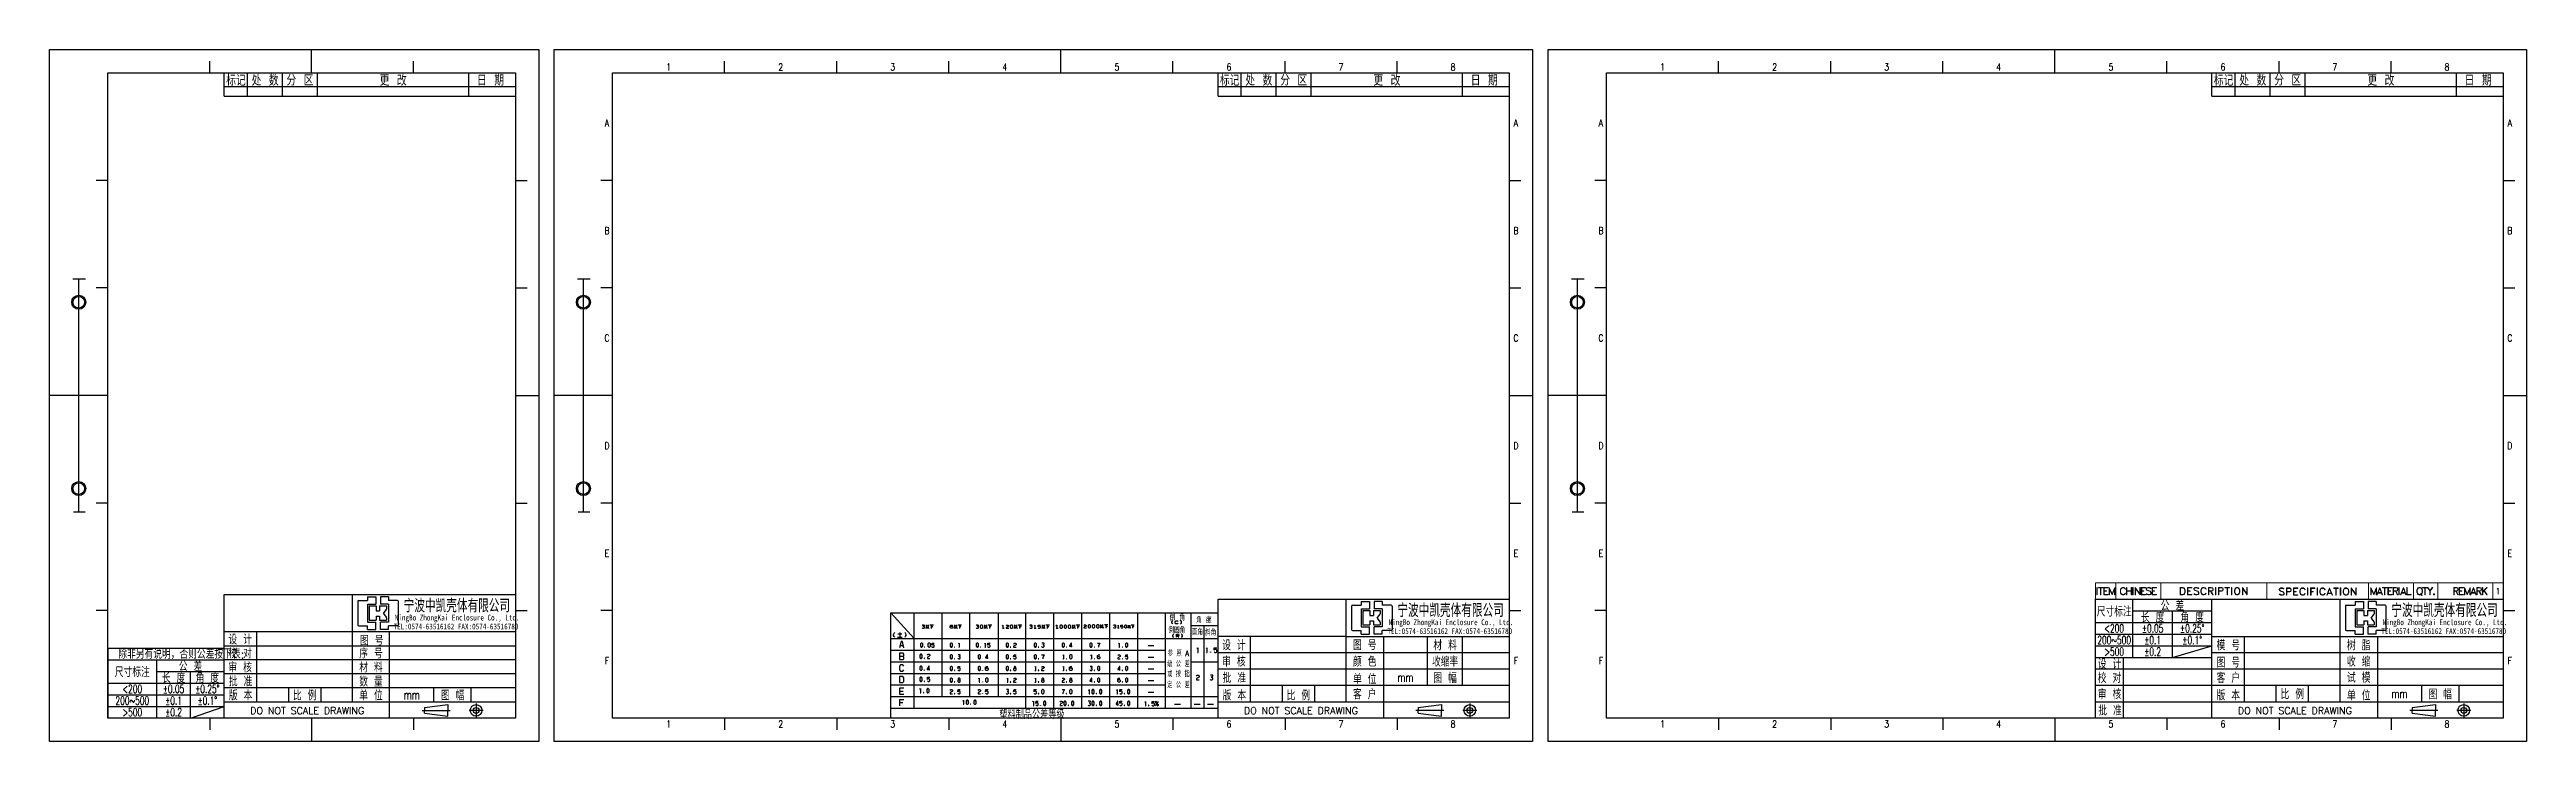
# Paper-space layout 'label' of a CAD drawing. Header units: millimetres. Extents: x -15 to 1049, y -4 to 293.
import ezdxf
from ezdxf.enums import TextEntityAlignment as Align

# ---------------------------------------------------------------- set-up
doc = ezdxf.new("R2010")
doc.units = ezdxf.units.MM
doc.layers.add('fromat', color=7, linetype='Continuous', lineweight=13)
doc.layers.add('LABEL', color=7, linetype='Continuous')
doc.styles.add('BOM', font='txt.shx', dxfattribs={"bigfont": 'gbcbig.shx'})
doc.styles.add('tukuang1-G', font='romans.shx', dxfattribs={"width": 0.8, "bigfont": 'gbcbig.shx'})
doc.styles.add('TUKUANG2-G', font='NSimSun.ttf', dxfattribs={"width": 0.67})

# ---------------------------------------------------------------- blocks, each defined once
blk = doc.blocks.new('LINE1')
at = {"layer": 'LABEL'}
for p, q in [((-125, -6), (-125, 0)), ((-115, -6), (-115, 0)), ((-100, -6), (-100, 0)), ((-85, -6), (-85, 0)), ((-20, -6), (-20, 0)), ((0, -6), (-125, -6))]:
    blk.add_line(p, q, dxfattribs=at)
at = {"layer": 'LABEL', "style": 'tukuang1-G'}
for s, p in [('标记', (-120, -3)), ('处 数', (-107.5, -3)), ('分 区', (-92.5, -3)), ('更 改', (-52.5, -3)), ('日 期', (-10.7, -3))]:
    blk.add_text(s, height=4.67, dxfattribs=at).set_placement(p, align=Align.MIDDLE)
blk = doc.blocks.new('LABEL-X')
at = {"layer": 'LABEL'}
for p, q in [((-2.5, 50), (2.9, 50)), ((0, -50), (0, 50)), ((-2.3, -50), (2.8, -50))]:
    blk.add_line(p, q, dxfattribs=at)
for centre, radius in [((0, 40), 3), ((0, 40), 2.5), ((0, -40), 3), ((0, -40), 2.5)]:
    blk.add_circle(centre, radius, dxfattribs=at)
blk = doc.blocks.new('*U10')
at = {"layer": 'LABEL'}
for p, q in [((-141.2, 287), (-141.2, 292)), ((-97.5, 287), (-97.5, 297)), ((-97.5, 287), (-97.5, 292)), ((-53.8, 287), (-53.8, 292)), ((-185, 240.8), (-190, 240.8)), ((-10, 240.8), (-5, 240.8)), ((-185, 194.7), (-190, 194.7)), ((-10, 194.7), (-5, 194.7)), ((-185, 148.5), (-210, 148.5)), ((-185, 148.5), (-190, 148.5)), ((-10, 148.5), (0, 148.5)), ((-10, 148.5), (-5, 148.5)), ((-185, 102.3), (-190, 102.3)), ((-10, 102.3), (-5, 102.3)), ((-185, 56.2), (-190, 56.2)), ((-10, 56.2), (-5, 56.2)), ((-141.2, 10), (-141.2, 5)), ((-97.5, 10), (-97.5, 0)), ((-97.5, 10), (-97.5, 5)), ((-53.8, 10), (-53.8, 5))]:
    blk.add_line(p, q, dxfattribs=at)
for points in [[(0, 0), (-210, 0), (-210, 297), (0, 297)], [(-10, 10), (-185, 10), (-185, 287), (-10, 287)]]:
    blk.add_lwpolyline(points, close=True, dxfattribs=at)
blk.add_blockref('LABEL-X', (-197.5, 148.5))
blk.add_blockref('LINE1', (-10, 287), dxfattribs=at)
blk = doc.blocks.new('jinhai-G')
at = {"lineweight": -3, "ltscale": 0.1}
for p, q in [((-67.7, 13), (-67.7, 3)), ((-67.3, 13.4), (-63.5, 13.4)), ((-63.5, 15), (-60, 15)), ((-63.5, 15), (-63.5, 13.4)), ((-63.5, 11.9), (-60, 11.9)), ((-63.5, 11.9), (-63.5, 4.1)), ((-62.8, 11.2), (-59.8, 11.2)), ((-62.8, 11.2), (-62.8, 5)), ((-60, 15), (-60, 11.9)), ((-59.8, 11.2), (-59.8, 9.1)), ((-58.3, 11.2), (-55.4, 11.2)), ((-58.3, 11.2), (-58.3, 9.1)), ((-54.5, 15), (-58, 15)), ((-58, 15), (-58, 11.9)), ((-54.5, 11.9), (-58, 11.9)), ((-55.4, 11.2), (-55.4, 9.7)), ((-54.5, 15), (-54.5, 13.4)), ((-50.7, 13.4), (-54.5, 13.4)), ((-54.5, 11.9), (-54.5, 4.1)), ((-50.3, 13), (-50.3, 3)), ((-67.3, 2.6), (-63.5, 2.6)), ((-63.5, 4.1), (-60, 4.1)), ((-63.5, 1), (-63.5, 2.6)), ((-63.5, 1), (-60, 1)), ((-63.5, 1), (-60, 1)), ((-62.8, 5), (-59.8, 5)), ((-60, 1), (-60, 4.1)), ((-59.8, 9.1), (-58.3, 9.1)), ((-59.8, 6.7), (-58.3, 6.7)), ((-59.8, 6.7), (-59.8, 5)), ((-58.3, 6.7), (-58.3, 5)), ((-58.3, 5), (-55.4, 5)), ((-54.5, 4.1), (-58, 4.1)), ((-58, 1), (-58, 4.1)), ((-54.5, 1), (-58, 1)), ((-54.5, 1), (-58, 1)), ((-56.7, 7.9), (-55.5, 9.4)), ((-56.7, 7.9), (-55.5, 6.3)), ((-55.4, 6.1), (-55.4, 5)), ((-50.7, 2.6), (-54.5, 2.6)), ((-54.5, 1), (-54.5, 2.6))]:
    blk.add_line(p, q, dxfattribs=at)
for centre, start, end in [((-67.3, 13), 90, 180), ((-50.7, 13), 0, 90), ((-67.3, 3), 180, 270), ((-55.8, 9.7), 321.7098, 0), ((-55.8, 6.1), 0, 38.2902), ((-50.7, 3), 270, 0)]:
    blk.add_arc(centre, 0.437, start, end, dxfattribs=at)
at = {"layer": 'LABEL', "color": 0, "style": 'TUKUANG2-G'}
for s, height, width, p in [('宁波中凯壳体有限公司 ', 5, 0.67, (-24, 11.5)), ('TEL:0574-63516162 FAX:0574-63516780', 2.5, 0.75, (-25.5, 2.3)), ('NingBo ZhongKai Enclosure Co., Ltd.', 2.5, 0.75, (-25, 5.8))]:
    blk.add_text(s, height=height, dxfattribs=dict(at, width=width)).set_placement(p, align=Align.MIDDLE)
blk = doc.blocks.new('*U14')
at = {"layer": 'LABEL'}
for p, q in [((-125, 0), (-125, 53)), ((-125, 53), (0, 53)), ((-70, 7), (-70, 53)), ((0, 37), (-125, 37)), ((-111, 7), (-111, 37)), ((-54, 0), (-54, 37)), ((-175, 30), (-125, 30)), ((-175, 30), (-175, 0)), ((-175, 25), (-125, 25)), ((-154, 0), (-154, 25)), ((-125, 31), (0, 31)), ((0, 25), (-125, 25)), ((-175, 15), (-125, 15)), ((-154, 20), (-125, 20)), ((-139.5, 0), (-139.5, 20)), ((0, 19), (-125, 19)), ((0, 13), (-125, 13)), ((-97.5, 13), (-97.5, 7)), ((-83.5, 13), (-83.5, 7)), ((-35, 7), (-35, 13)), ((-19, 7), (-19, 13)), ((-175, 10), (-125, 10)), ((-175, 5), (-125, 5)), ((-139.5, 0), (-125, 5)), ((-125, 7), (0, 7)), ((-39, 4.6), (-29, 5.8)), ((-39, 4.6), (-39, 3.3)), ((-39, 2.1), (-39, 3.3)), ((-39, 2.1), (-29, 0.8)), ((-29, 5.8), (-29, 3.3)), ((-29, 0.8), (-29, 3.3))]:
    blk.add_line(p, q, dxfattribs=at)
at = {"layer": 'LABEL', "ltscale": 0.05}
for p, q in [((-40, 3.3), (-28, 3.3)), ((-13.9, 3.3), (-19.9, 3.3)), ((-16.9, 6.3), (-16.9, 0.3))]:
    blk.add_line(p, q, dxfattribs=at)
at = {"layer": 'LABEL'}
for radius in [2.5, 1.25]:
    blk.add_circle((-16.9, 3.3), radius, dxfattribs=at)
blk.add_blockref('jinhai-G', (0, 37), dxfattribs=at)
at = {"layer": 'LABEL', "style": 'tukuang1-G'}
for s, height, p in [('设 计', 3.75, (-118.2, 34)), ('图 号', 3.75, (-61.7, 33.4)), ('尺寸标注', 3.75, (-164.5, 20)), ('公 差', 3.75, (-139.5, 22.5)), ('校 对', 3.75, (-118.2, 28)), ('审 核', 3.75, (-118.2, 22)), ('序 号', 3.75, (-62, 28)), ('材 料', 3.75, (-62, 22)), ('长 度', 3.75, (-146.8, 17.5)), ('角 度', 3.75, (-132.3, 17.5)), ('版 本', 3.75, (-118, 10)), ('批 准', 3.75, (-118, 16)), ('比 例', 3.75, (-90.5, 10)), ('数 量', 3.75, (-62, 15.9)), ('单 位', 3.75, (-62, 10)), ('图 幅', 3.75, (-27, 10)), ('DO NOT SCALE DRAWING', 3, (-89.4, 3.2))]:
    blk.add_text(s, height=height, dxfattribs=at).set_placement(p, align=Align.MIDDLE)
blk.add_text('除非另有说明，否则公差按下表:', height=3.75, dxfattribs=at).set_placement((-170.5, 25.5))
at = {"layer": 'LABEL', "style": 'tukuang1-G', "width": 0.67}
for s, height, p in [('<200', 3.5, (-164.5, 12.5)), ('%%P0.05', 3.5, (-146.8, 12.5)), ('%%P0.25%%d', 3.5, (-132.3, 12.5)), ('mm', 4, (-44.5, 10)), ('200~500', 3.5, (-164.5, 7.5)), ('>500', 3.5, (-164.5, 2.5)), ('%%P0.1', 3.5, (-146.8, 7.5)), ('%%P0.2', 3.5, (-146.8, 2.5)), ('%%P0.1%%d', 3.5, (-132.3, 7.5))]:
    blk.add_text(s, height=height, dxfattribs=at).set_placement(p, align=Align.MIDDLE)
at = {"layer": 'LABEL', "style": 'tukuang1-G', "width": 0.8}
for tag, height, p in [('零件名称', 7.5, (-97.5, 45)), ('图号', 3.75, (-27, 34)), ('装配序号', 3.75, (-27, 28)), ('材料', 3.75, (-27, 22)), ('比例', 3.75, (-76.8, 10)), ('数量', 3.75, (-27, 16)), ('图幅', 3.75, (-9.5, 10.3))]:
    blk.add_attdef(tag, text='', height=height, dxfattribs=at).set_placement(p, align=Align.MIDDLE_CENTER)
at = {"layer": 'LABEL', "style": 'tukuang1-G', "width": 0.8, "flags": 2}
blk.add_attdef('版本号', text='', height=3.75, dxfattribs=at).set_placement((-104.3, 10), align=Align.MIDDLE_CENTER)
blk = doc.blocks.new('*U9')
at = {"layer": 'LABEL'}
for p, q in [((-420, 0), (-420, 297)), ((-420, 297), (0, 297)), ((-346.9, 287), (-346.9, 292)), ((-298.7, 287), (-298.7, 292)), ((-250.6, 287), (-250.6, 292)), ((-202.5, 287), (-202.5, 297)), ((-202.5, 287), (-202.5, 292)), ((-154.4, 287), (-154.4, 292)), ((-106.2, 287), (-106.2, 292)), ((-58.1, 287), (-58.1, 292)), ((0, 297), (0, 0)), ((-395, 287), (-10, 287)), ((-395, 10), (-395, 287)), ((-10, 287), (-10, 10)), ((-395, 240.8), (-400, 240.8)), ((-10, 240.8), (-5, 240.8)), ((-395, 194.7), (-400, 194.7)), ((-10, 194.7), (-5, 194.7)), ((-395, 148.5), (-420, 148.5)), ((-395, 148.5), (-400, 148.5)), ((-10, 148.5), (0, 148.5)), ((-10, 148.5), (-5, 148.5)), ((-395, 102.3), (-400, 102.3)), ((-10, 102.3), (-5, 102.3)), ((-395, 56.2), (-400, 56.2)), ((-10, 56.2), (-5, 56.2)), ((-10, 10), (-395, 10)), ((-346.9, 10), (-346.9, 5)), ((-298.7, 10), (-298.7, 5)), ((-250.6, 10), (-250.6, 5)), ((-202.5, 10), (-202.5, 0)), ((-202.5, 10), (-202.5, 5)), ((-154.4, 10), (-154.4, 5)), ((-106.2, 10), (-106.2, 5)), ((-58.1, 10), (-58.1, 5)), ((0, 0), (-420, 0))]:
    blk.add_line(p, q, dxfattribs=at)
blk.add_blockref('LABEL-X', (-407.5, 148.5))
blk.add_blockref('LINE1', (-10, 287), dxfattribs=at)
at = {"layer": 'LABEL', "style": 'tukuang1-G', "width": 0.8}
for s, p in [('1', (-370.9, 288)), ('2', (-322.8, 288)), ('3', (-274.7, 288)), ('4', (-226.6, 288)), ('5', (-178.4, 288)), ('6', (-130.3, 288)), ('7', (-82.2, 288)), ('8', (-34.1, 288)), ('A', (-397.4, 263.9)), ('A', (-7.1, 263.9)), ('B', (-397.4, 217.7)), ('B', (-7.1, 217.7)), ('C', (-397.4, 171.6)), ('C', (-7.1, 171.6)), ('D', (-397.4, 125.4)), ('D', (-7.1, 125.4)), ('E', (-397.4, 79.2)), ('E', (-7.1, 79.2)), ('F', (-397.4, 33.1)), ('F', (-7.1, 33.1)), ('1', (-370.9, 6)), ('2', (-322.8, 6)), ('3', (-274.7, 6)), ('4', (-226.6, 6)), ('5', (-178.4, 6)), ('6', (-130.3, 6)), ('7', (-82.2, 6)), ('8', (-34.1, 6))]:
    blk.add_text(s, height=3, dxfattribs=at).set_placement(p, align=Align.CENTER)
blk = doc.blocks.new('*U12')
at = {"layer": 'LABEL'}
for p, q in [((-175, 51), (0, 51)), ((-175, 0), (-175, 51)), ((-159, 26), (-159, 51)), ((-159, 46), (-125, 46)), ((-142, 26), (-142, 46)), ((-125, 0), (-125, 51)), ((-70, 7), (-70, 51)), ((-175, 41), (-125, 41)), ((-175, 36), (-125, 36)), ((-125, 35), (-0.1, 35)), ((-111, 7), (-111, 35)), ((-54, 35), (-54, 0)), ((-175, 31), (-125, 31)), ((-175, 26), (-125, 26)), ((-163, 0), (-163, 26)), ((-142, 26), (-125, 31)), ((0, 28), (-125, 28)), ((0, 21), (-175, 21)), ((0, 14), (-175, 14)), ((-97.5, 7), (-97.5, 14)), ((-83.5, 7), (-83.5, 14)), ((-35, 14), (-35, 7)), ((-19, 14), (-19, 7)), ((-175, 7), (0, 7)), ((-39, 4.6), (-29, 5.8)), ((-39, 4.6), (-39, 3.3)), ((-39, 2.1), (-39, 3.3)), ((-39, 2.1), (-29, 0.8)), ((-29, 5.8), (-29, 3.3)), ((-29, 0.8), (-29, 3.3))]:
    blk.add_line(p, q, dxfattribs=at)
at = {"layer": 'LABEL', "ltscale": 0.05}
for p, q in [((-28, 3.3), (-40, 3.3)), ((-13.9, 3.3), (-19.9, 3.3)), ((-16.9, 6.3), (-16.9, 0.3))]:
    blk.add_line(p, q, dxfattribs=at)
at = {"layer": 'LABEL'}
for radius in [2.5, 1.25]:
    blk.add_circle((-16.9, 3.3), radius, dxfattribs=at)
blk.add_blockref('jinhai-G', (0, 35), dxfattribs=at)
at = {"layer": 'LABEL', "style": 'tukuang1-G'}
for s, height, p in [('尺寸标注', 3.75, (-167, 46)), ('长 度', 3.75, (-150.5, 43.5)), ('公 差', 3.75, (-142, 48.5)), ('角 度', 3.75, (-133.5, 43.5)), ('模 号', 3.75, (-118, 31.5)), ('树 脂', 3.75, (-62, 31.5)), ('设 计', 3.75, (-169, 23.5)), ('图 号', 3.75, (-118, 24)), ('收 缩', 3.75, (-62, 24.5)), ('校 对', 3.75, (-169, 17.5)), ('审 核', 3.75, (-169, 10.5)), ('客 户', 3.75, (-118, 17.5)), ('版 本', 3.75, (-118, 10)), ('比 例', 3.75, (-90.5, 10.5)), ('试 模', 3.75, (-62, 17.6)), ('单 位', 3.75, (-62, 10)), ('图 幅', 3.75, (-27, 10.5)), ('批 准', 3.75, (-168.8, 3.5)), ('DO NOT SCALE DRAWING', 3, (-89.4, 3.2))]:
    blk.add_text(s, height=height, dxfattribs=at).set_placement(p, align=Align.MIDDLE)
at = {"layer": 'LABEL', "style": 'tukuang1-G', "width": 0.67}
for s, height, p in [('200~500', 3.5, (-167, 33.5)), ('<200', 3.5, (-167, 38.5)), ('%%P0.05', 3.5, (-150.5, 38.5)), ('%%P0.1', 3.5, (-150.5, 33.5)), ('%%P0.25%%d', 3.5, (-133.5, 38.5)), ('%%P0.1%%d', 3.5, (-133.5, 33.5)), ('>500', 3.5, (-167, 28.5)), ('%%P0.2', 3.5, (-150.5, 28.5)), ('mm', 4, (-44.5, 10.5))]:
    blk.add_text(s, height=height, dxfattribs=at).set_placement(p, align=Align.MIDDLE)
at = {"layer": 'LABEL', "style": 'tukuang1-G', "width": 0.8}
for tag, height, p in [('零件名称', 7.5, (-97.5, 43)), ('模号', 3.75, (-90.5, 31.5)), ('树脂材料', 3.75, (-27, 31.5)), ('图号', 3.75, (-90.5, 24.5)), ('收缩率', 3.75, (-27, 24.5)), ('版本号', 3.75, (-104.2, 10.5)), ('客户名称', 3.75, (-90.5, 17.5)), ('比例', 3.75, (-76.8, 10.5)), ('试模日期', 3.75, (-27, 17.5)), ('图幅', 3.75, (-9.5, 10.5))]:
    blk.add_attdef(tag, text='', height=height, dxfattribs=at).set_placement(p, align=Align.MIDDLE_CENTER)
blk = doc.blocks.new('*U15')
at = {"layer": 'LABEL'}
for p, q in [((-265.5, 45.2), (-125, 45.2)), ((-265.5, 0), (-265.5, 45.2)), ((-255.5, 4.2), (-255.5, 45.2)), ((-243.5, 9.2), (-243.5, 45.2)), ((-231.6, 9.2), (-231.6, 45.2)), ((-219.3, 9.2), (-219.3, 45.2)), ((-207.5, 4.2), (-207.5, 45.2)), ((-195.5, 4.2), (-195.5, 45.2)), ((-183.5, 4.2), (-183.5, 45.2)), ((-171.5, 4.2), (-171.5, 45.2)), ((-159.5, 4.2), (-159.5, 45.2)), ((-147.5, 4.2), (-147.5, 45.2)), ((-136.5, 4.2), (-136.5, 45.2)), ((-125, 0), (-125, 51)), ((-125, 51), (0, 51)), ((-70, 35), (-70, 51)), ((-265.5, 34.2), (-125, 34.2)), ((-131, 4.2), (-131, 39.7)), ((-70, 35), (-125, 35)), ((-111, 7), (-111, 35)), ((-70, 7), (-70, 35)), ((-70, 35), (0, 35)), ((-54, 35), (-54, 0)), ((-35, 14), (-35, 35)), ((-20, 14), (-20, 35)), ((-265.5, 29.2), (-147.5, 29.2)), ((-265.5, 24.2), (-147.5, 24.2)), ((0, 28), (-125, 28)), ((-265.5, 19.2), (-147.5, 19.2)), ((-265.5, 14.2), (-147.5, 14.2)), ((0, 21), (-125, 21)), ((0, 14), (-125, 14)), ((-97.5, 14), (-97.5, 7)), ((-83.5, 7), (-83.5, 14)), ((-265.5, 9.2), (-125, 9.2)), ((-265.5, 4.2), (-125, 4.2)), ((-125, 7), (0, 7)), ((-39, 4.6), (-29, 5.8)), ((-39, 4.6), (-39, 3.3)), ((-39, 2.1), (-39, 3.3)), ((-39, 2.1), (-29, 0.8)), ((-29, 5.8), (-29, 3.3)), ((-29, 0.8), (-29, 3.3))]:
    blk.add_line(p, q, dxfattribs=at)
at = {"layer": 'LABEL', "ltscale": 0.371652}
blk.add_line((-265.5, 45.2), (-255.5, 34.2), dxfattribs=at)
at = {"layer": 'LABEL', "ltscale": 0.2875}
for p, q in [((-136.5, 39.7), (-125, 39.7)), ((-136.5, 24.2), (-125, 24.2))]:
    blk.add_line(p, q, dxfattribs=at)
at = {"layer": 'LABEL', "ltscale": 0.05}
for p, q in [((-28, 3.3), (-40, 3.3)), ((-13.9, 3.3), (-19.9, 3.3)), ((-16.9, 6.3), (-16.9, 0.3))]:
    blk.add_line(p, q, dxfattribs=at)
at = {"layer": 'LABEL'}
for points in [[(-263.8, 34.7), (-264.1, 35), (-264.4, 35.5), (-264.4, 35.9), (-264.1, 36.4), (-263.8, 36.7)], [(-262.6, 34.8), (-260.6, 34.8)], [(-260.8, 36), (-262.5, 36)], [(-259.9, 30.2), (-260.5, 32.8), (-261.1, 32.8), (-261.8, 30.2)], [(-261.7, 36.7), (-261.7, 34.8)], [(-259.4, 34.7), (-259.2, 35), (-258.9, 35.5), (-258.9, 35.9), (-259.2, 36.4), (-259.4, 36.7)], [(-251.2, 39.3), (-251, 39.5), (-251, 39.7), (-251.2, 39.9), (-251.9, 39.9), (-252.1, 39.7)], [(-252.1, 38.8), (-251.9, 38.6), (-251.2, 38.6), (-251, 38.8), (-251, 39.1), (-251.2, 39.3), (-251.7, 39.3)], [(-250.5, 38.5), (-249.9, 39.1)], [(-250.3, 40), (-250.3, 38.7)], [(-249.6, 39.4), (-249.9, 39.7)], [(-249.8, 38.5), (-249.3, 39), (-249.3, 40)], [(-249.4, 38.9), (-249, 38.5)], [(-247.2, 39.9), (-248.7, 39.9)], [(-248, 38.5), (-248, 39.9)], [(-248, 39.6), (-247.5, 39.1)], [(-248, 30.7), (-247.7, 30.4), (-247.1, 30.4), (-246.9, 30.7), (-246.9, 31.2), (-247.1, 31.5), (-247.7, 31.5), (-248, 31.3), (-247.8, 32.2), (-246.9, 32.2)], [(-240, 39.1), (-239.7, 39.4), (-239.2, 39.4), (-238.9, 39.1), (-238.9, 38.9), (-239.2, 38.6), (-239.7, 38.6), (-240, 38.9), (-240, 39.6), (-239.7, 39.9), (-239.1, 39.9), (-238.9, 39.7)], [(-238.4, 38.5), (-237.8, 39.1)], [(-238.2, 40), (-238.2, 38.7)], [(-237.5, 39.4), (-237.8, 39.7)], [(-237.7, 38.5), (-237.2, 39), (-237.2, 40)], [(-237.3, 38.9), (-236.9, 38.5)], [(-235.1, 39.9), (-236.6, 39.9)], [(-236.4, 31.8), (-236.2, 32.2), (-236.2, 30.4)], [(-235.9, 38.5), (-235.9, 39.9)], [(-235.9, 39.6), (-235.4, 39.1)], [(-228, 39.3), (-227.8, 39.5), (-227.8, 39.7), (-228, 39.9), (-228.7, 39.9), (-228.9, 39.7)], [(-228.9, 38.8), (-228.7, 38.6), (-228, 38.6), (-227.8, 38.8), (-227.8, 39.1), (-228, 39.3), (-228.5, 39.3)], [(-225.5, 38.5), (-224.9, 39.1)], [(-225.3, 40), (-225.3, 38.7)], [(-225.2, 31.8), (-225, 32.2), (-225, 30.4)], [(-224.6, 39.4), (-224.9, 39.7)], [(-224.8, 38.5), (-224.3, 39), (-224.3, 40)], [(-224.4, 38.9), (-224, 38.5)], [(-224, 30.7), (-223.7, 30.4), (-223.1, 30.4), (-222.9, 30.7), (-222.9, 31.2), (-223.1, 31.5), (-223.7, 31.5), (-224, 31.3), (-223.8, 32.2), (-222.9, 32.2)], [(-222.2, 39.9), (-223.7, 39.9)], [(-223, 38.5), (-223, 39.9)], [(-223, 39.6), (-222.5, 39.1)], [(-217.2, 38.6), (-217.2, 39.9), (-217.7, 39.5)], [(-217.6, 38.6), (-216.8, 38.6)], [(-216, 39.7), (-215.8, 39.9), (-215.2, 39.9), (-215, 39.7), (-215, 39.4), (-215.2, 39.2), (-215.6, 39.2), (-216, 38.8), (-216, 38.6), (-214.9, 38.6)], [(-212.8, 31.8), (-212.4, 32.2), (-211.9, 32.2), (-211.7, 31.9), (-211.7, 31.5), (-212.8, 30.9), (-212.8, 30.4), (-211.7, 30.4)], [(-212.6, 38.5), (-212, 39.1)], [(-212.4, 40), (-212.4, 38.7)], [(-211.7, 39.4), (-212, 39.7)], [(-211.9, 38.5), (-211.4, 39), (-211.4, 40)], [(-211.5, 38.9), (-211.1, 38.5)], [(-209.3, 39.9), (-210.8, 39.9)], [(-210.1, 38.5), (-210.1, 39.9)], [(-210.1, 39.6), (-209.6, 39.1)], [(-205, 39.3), (-204.8, 39.5), (-204.8, 39.7), (-205, 39.9), (-205.7, 39.9), (-205.9, 39.7)], [(-205.9, 38.8), (-205.7, 38.6), (-205, 38.6), (-204.8, 38.8), (-204.8, 39.1), (-205, 39.3), (-205.5, 39.3)], [(-203.5, 38.6), (-203.5, 39.9), (-204, 39.5)], [(-203.9, 38.6), (-203.1, 38.6)], [(-202.3, 38.8), (-202.1, 38.6), (-201.5, 38.6), (-201.2, 38.9), (-201.2, 39.1), (-201.5, 39.4), (-202, 39.4), (-202.3, 39.2), (-202.3, 39.9), (-201.3, 39.9)], [(-200.8, 30.7), (-200.5, 30.4), (-199.9, 30.4), (-199.7, 30.7), (-199.7, 31.1), (-199.9, 31.4), (-200.3, 31.4), (-199.7, 31.9), (-199.7, 32.2), (-200.6, 32.2)], [(-200.7, 38.5), (-200.1, 39.1)], [(-200.5, 40), (-200.5, 38.7)], [(-199.8, 39.4), (-200.1, 39.7)], [(-200, 38.5), (-199.5, 39), (-199.5, 40)], [(-199.6, 38.9), (-199.2, 38.5)], [(-197.4, 39.9), (-198.9, 39.9)], [(-198.2, 38.5), (-198.2, 39.9)], [(-198.2, 39.6), (-197.7, 39.1)], [(-194.1, 38.6), (-194.1, 39.9), (-194.6, 39.5)], [(-194.5, 38.6), (-193.7, 38.6)], [(-187.9, 30.4), (-187.9, 32.2), (-188.1, 32.2), (-188.8, 31), (-188.8, 30.8), (-187.7, 30.8)], [(-187.7, 38.5), (-187.1, 39.1)], [(-187.5, 40), (-187.5, 38.7)], [(-186.8, 39.4), (-187.1, 39.7)], [(-187, 38.5), (-186.5, 39), (-186.5, 40)], [(-186.6, 38.9), (-186.2, 38.5)], [(-184.4, 39.9), (-185.9, 39.9)], [(-185.2, 38.5), (-185.2, 39.9)], [(-185.2, 39.6), (-184.7, 39.1)], [(-182.6, 39.8), (-182.4, 40), (-181.8, 40), (-181.6, 39.8), (-181.6, 39.5), (-181.8, 39.3), (-182.2, 39.3), (-182.6, 38.9), (-182.6, 38.7), (-181.5, 38.7)], [(-176.8, 32.2), (-175.7, 32.2), (-176.3, 30.8), (-176.3, 30.4)], [(-175.6, 38.6), (-175, 39.2)], [(-175.4, 40.1), (-175.4, 38.8)], [(-174.7, 39.5), (-175, 39.8)], [(-174.9, 38.6), (-174.4, 39.1), (-174.4, 40.1)], [(-174.5, 39), (-174.1, 38.6)], [(-172.3, 40), (-173.8, 40)], [(-173.1, 38.6), (-173.1, 40)], [(-173.1, 39.7), (-172.6, 39.2)], [(-169.1, 39.3), (-168.9, 39.5), (-168.9, 39.7), (-169.1, 39.9), (-169.7, 39.9), (-169.9, 39.7)], [(-169.9, 38.9), (-169.7, 38.7), (-169.1, 38.7), (-168.9, 38.9), (-168.9, 39.2), (-169.1, 39.3), (-169.5, 39.3)], [(-167.8, 38.7), (-167.8, 39.9), (-168.2, 39.5)], [(-168.1, 38.7), (-167.5, 38.7)], [(-167.7, 31.8), (-167.4, 32.2), (-167.4, 30.4)], [(-166.8, 38.9), (-166.6, 38.7), (-166.1, 38.7), (-165.8, 39), (-165.8, 39.2), (-166.1, 39.4), (-166.5, 39.4), (-166.8, 39.2), (-166.8, 39.9), (-165.9, 39.9)], [(-163.8, 38.6), (-163.3, 39.2)], [(-163.6, 39.9), (-163.6, 38.8)], [(-163, 39.4), (-163.3, 39.7)], [(-163.2, 38.6), (-162.8, 39.1), (-162.8, 39.9)], [(-162.9, 39), (-162.5, 38.6)], [(-161, 39.9), (-162.3, 39.9)], [(-161.6, 38.6), (-161.6, 39.9)], [(-161.6, 39.6), (-161.2, 39.2)], [(-144.4, 40.4), (-144.6, 40.6), (-144.8, 41), (-144.8, 41.3), (-144.6, 41.7), (-144.4, 41.9)], [(-144, 34.6), (-144.2, 34.8), (-144.4, 35.2), (-144.4, 35.5), (-144.2, 35.9), (-144, 36.1)], [(-142.1, 40.8), (-142.4, 40.5), (-143.1, 40.5), (-143.4, 40.8), (-143.4, 41.5), (-143.1, 41.8), (-142.4, 41.8), (-142.1, 41.5)], [(-142.9, 34.7), (-142.9, 36), (-142, 36), (-141.8, 35.8), (-141.8, 35.5), (-142, 35.3), (-142.9, 35.3)], [(-142.5, 35.3), (-141.9, 34.7)], [(-141.1, 40.4), (-140.9, 40.6), (-140.7, 41), (-140.7, 41.3), (-140.9, 41.7), (-141.1, 41.9)], [(-140.7, 34.6), (-140.5, 34.8), (-140.3, 35.2), (-140.3, 35.5), (-140.5, 35.9), (-140.7, 36.1)], [(-261.8, 26.6), (-260.2, 26.6), (-259.9, 26.9), (-259.9, 27.4), (-260.2, 27.8), (-261.8, 27.8), (-261.8, 25.2), (-260.2, 25.2), (-259.9, 25.5), (-259.9, 26.2), (-260.2, 26.6)], [(-259.9, 22.3), (-260.4, 22.8), (-261.3, 22.8), (-261.8, 22.3), (-261.8, 20.7), (-261.3, 20.2), (-260.4, 20.2), (-259.9, 20.7)], [(-261.5, 31.2), (-260.1, 31.2)], [(-249.1, 20.5), (-249.1, 22.3), (-249.2, 22.3), (-249.9, 21.1), (-249.9, 20.9), (-248.8, 20.9)], [(-249.8, 27), (-249.4, 27.4), (-249, 27.4), (-248.7, 27.1), (-248.7, 26.7), (-249.8, 26.1), (-249.8, 25.6), (-248.7, 25.6)], [(-236.8, 25.7), (-236.5, 25.4), (-235.9, 25.4), (-235.7, 25.7), (-235.7, 26.1), (-235.9, 26.4), (-236.3, 26.4), (-235.7, 26.9), (-235.7, 27.2), (-236.6, 27.2)], [(-236.8, 20.7), (-236.5, 20.4), (-235.9, 20.4), (-235.7, 20.7), (-235.7, 21.2), (-235.9, 21.5), (-236.5, 21.5), (-236.8, 21.3), (-236.6, 22.2), (-235.7, 22.2)], [(-236.3, 30.4), (-236.1, 30.4)], [(-225.1, 30.4), (-224.9, 30.4)], [(-224, 25.4), (-224, 27.2), (-224.1, 27.2), (-224.8, 26), (-224.8, 25.8), (-223.7, 25.8)], [(-224.8, 21.2), (-224.5, 21.5), (-224, 21.5), (-223.7, 21.2), (-223.7, 20.7), (-224, 20.4), (-224.5, 20.4), (-224.8, 20.7), (-224.8, 21.8), (-224.4, 22.2), (-223.8, 22.2)], [(-212.8, 25.7), (-212.5, 25.4), (-211.9, 25.4), (-211.7, 25.7), (-211.7, 26.2), (-211.9, 26.5), (-212.5, 26.5), (-212.8, 26.3), (-212.6, 27.2), (-211.7, 27.2)], [(-212.5, 21.4), (-211.9, 21.4), (-211.8, 21.6), (-211.8, 21.9), (-212.1, 22.2), (-212.4, 22.2), (-212.6, 21.9), (-212.6, 21.6), (-212.5, 21.4), (-212.8, 21.1), (-212.8, 20.7), (-212.5, 20.4), (-211.9, 20.4), (-211.7, 20.7), (-211.7, 21.1), (-211.9, 21.4)], [(-203.7, 21.8), (-203.4, 22.2), (-203.4, 20.4)], [(-200.8, 27.2), (-199.7, 27.2), (-200.3, 25.8), (-200.3, 25.4)], [(-200.8, 21.8), (-200.4, 22.2), (-199.9, 22.2), (-199.7, 21.9), (-199.7, 21.5), (-200.8, 20.9), (-200.8, 20.4), (-199.7, 20.4)], [(-191.7, 26.8), (-191.4, 27.2), (-191.4, 25.4)], [(-191.7, 21.8), (-191.4, 22.2), (-191.4, 20.4)], [(-191.6, 25.4), (-191.3, 25.4)], [(-188.8, 21.2), (-188.5, 21.5), (-187.9, 21.5), (-187.7, 21.2), (-187.7, 20.7), (-187.9, 20.4), (-188.5, 20.4), (-188.8, 20.7), (-188.8, 21.8), (-188.4, 22.2), (-187.8, 22.2)], [(-180, 20.7), (-179.8, 20.4), (-179.2, 20.4), (-179, 20.7), (-179, 21.1), (-179.2, 21.4), (-179.6, 21.4), (-179, 21.9), (-179, 22.2), (-179.9, 22.2)], [(-179.7, 26.8), (-179.4, 27.2), (-179.4, 25.4)], [(-179.6, 25.4), (-179.3, 25.4)], [(-176.8, 26.2), (-176.5, 26.5), (-175.9, 26.5), (-175.7, 26.2), (-175.7, 25.7), (-175.9, 25.4), (-176.5, 25.4), (-176.8, 25.7), (-176.8, 26.8), (-176.4, 27.2), (-175.8, 27.2)], [(-168, 26.8), (-167.7, 27.2), (-167.2, 27.2), (-167, 26.9), (-167, 26.5), (-168, 25.9), (-168, 25.4), (-167, 25.4)], [(-167.2, 20.4), (-167.2, 22.2), (-167.3, 22.2), (-168, 21), (-168, 20.8), (-167, 20.8)], [(-167.6, 30.4), (-167.3, 30.4)], [(-164.8, 25.7), (-164.5, 25.4), (-163.9, 25.4), (-163.7, 25.7), (-163.7, 26.2), (-163.9, 26.5), (-164.5, 26.5), (-164.8, 26.3), (-164.6, 27.2), (-163.7, 27.2)], [(-155, 31.1), (-152.5, 31.1)], [(-155, 26.1), (-152.5, 26.1)], [(-134, 29.7), (-133.7, 30.1), (-133.7, 28.1)], [(-133.8, 28.1), (-133.6, 28.1)], [(-130, 29.8), (-129.8, 30.2), (-129.8, 28.2)], [(-129.9, 28.2), (-129.6, 28.2)], [(-126.7, 28.5), (-126.4, 28.2), (-125.8, 28.2), (-125.5, 28.5), (-125.5, 29.2), (-125.8, 29.4), (-126.4, 29.4), (-126.7, 29.2), (-126.6, 30.2), (-125.5, 30.2)], [(-259.9, 12.8), (-261.8, 12.8), (-261.8, 10.2), (-259.9, 10.2)], [(-261.8, 11.6), (-260.2, 11.6)], [(-253, 12.3), (-252.7, 12.7), (-252.7, 10.9)], [(-252.9, 10.9), (-252.6, 10.9)], [(-249.8, 16), (-249.5, 15.7), (-249, 15.7), (-248.7, 16), (-248.7, 16.5), (-249, 16.8), (-249.5, 16.8), (-249.8, 16.6), (-249.7, 17.5), (-248.7, 17.5)], [(-240, 11.8), (-239.7, 12.2), (-239.2, 12.2), (-239, 11.9), (-239, 11.5), (-240, 10.9), (-240, 10.4), (-239, 10.4)], [(-236.5, 16.4), (-235.9, 16.4), (-235.8, 16.6), (-235.8, 16.9), (-236.1, 17.2), (-236.4, 17.2), (-236.6, 16.9), (-236.6, 16.6), (-236.5, 16.4), (-236.8, 16.1), (-236.8, 15.7), (-236.5, 15.4), (-235.9, 15.4), (-235.7, 15.7), (-235.7, 16.1), (-235.9, 16.4)], [(-236.8, 10.7), (-236.5, 10.4), (-235.9, 10.4), (-235.7, 10.7), (-235.7, 11.2), (-235.9, 11.5), (-236.5, 11.5), (-236.8, 11.3), (-236.6, 12.2), (-235.7, 12.2)], [(-228, 11.8), (-227.7, 12.2), (-227.2, 12.2), (-227, 11.9), (-227, 11.5), (-228, 10.9), (-228, 10.4), (-227, 10.4)], [(-227.7, 16.8), (-227.5, 17.2), (-227.5, 15.4)], [(-227.6, 15.4), (-227.3, 15.4)], [(-224.8, 10.7), (-224.5, 10.4), (-224, 10.4), (-223.7, 10.7), (-223.7, 11.2), (-224, 11.5), (-224.5, 11.5), (-224.8, 11.3), (-224.7, 12.2), (-223.7, 12.2)], [(-216, 10.7), (-215.8, 10.4), (-215.2, 10.4), (-215, 10.7), (-215, 11.1), (-215.2, 11.4), (-215.6, 11.4), (-215, 11.9), (-215, 12.2), (-215.9, 12.2)], [(-215.7, 16.8), (-215.4, 17.2), (-215.4, 15.4)], [(-215.6, 15.4), (-215.3, 15.4)], [(-212.8, 16.8), (-212.4, 17.2), (-211.9, 17.2), (-211.7, 16.9), (-211.7, 16.5), (-212.8, 15.9), (-212.8, 15.4), (-211.7, 15.4)], [(-212.8, 10.7), (-212.5, 10.4), (-211.9, 10.4), (-211.7, 10.7), (-211.7, 11.2), (-211.9, 11.5), (-212.5, 11.5), (-212.8, 11.3), (-212.6, 12.2), (-211.7, 12.2)], [(-204, 10.7), (-203.8, 10.4), (-203.2, 10.4), (-203, 10.7), (-203, 11.2), (-203.2, 11.5), (-203.8, 11.5), (-204, 11.3), (-203.9, 12.2), (-203, 12.2)], [(-203.7, 16.8), (-203.4, 17.2), (-203.4, 15.4)], [(-203.6, 20.4), (-203.3, 20.4)], [(-203.6, 15.4), (-203.3, 15.4)], [(-200.5, 16.4), (-199.9, 16.4), (-199.8, 16.6), (-199.8, 16.9), (-200.1, 17.2), (-200.4, 17.2), (-200.6, 16.9), (-200.6, 16.6), (-200.5, 16.4), (-200.8, 16.1), (-200.8, 15.7), (-200.5, 15.4), (-199.9, 15.4), (-199.7, 15.7), (-199.7, 16.1), (-199.9, 16.4)], [(-192, 16.8), (-191.7, 17.2), (-191.2, 17.2), (-191, 16.9), (-191, 16.5), (-192, 15.9), (-192, 15.4), (-191, 15.4)], [(-192, 12.2), (-191, 12.2), (-191.6, 10.8), (-191.6, 10.4)], [(-191.6, 20.4), (-191.3, 20.4)], [(-188.5, 16.4), (-187.9, 16.4), (-187.8, 16.6), (-187.8, 16.9), (-188.1, 17.2), (-188.4, 17.2), (-188.6, 16.9), (-188.6, 16.6), (-188.5, 16.4), (-188.8, 16.1), (-188.8, 15.7), (-188.5, 15.4), (-187.9, 15.4), (-187.7, 15.7), (-187.7, 16.1), (-187.9, 16.4)], [(-180.5, 11.8), (-180.3, 12.2), (-180.3, 10.4)], [(-179.2, 15.4), (-179.2, 17.2), (-179.3, 17.2), (-180, 16), (-180, 15.8), (-179, 15.8)], [(-168.5, 11.8), (-168.3, 12.2), (-168.3, 10.4)], [(-168, 16.2), (-167.8, 16.5), (-167.2, 16.5), (-167, 16.2), (-167, 15.7), (-167.2, 15.4), (-167.8, 15.4), (-168, 15.7), (-168, 16.8), (-167.7, 17.2), (-167.1, 17.2)], [(-167.2, 10.7), (-167, 10.4), (-166.4, 10.4), (-166.2, 10.7), (-166.2, 11.2), (-166.4, 11.5), (-167, 11.5), (-167.2, 11.3), (-167.1, 12.2), (-166.2, 12.2)], [(-155, 21.1), (-152.5, 21.1)], [(-155, 16.1), (-152.5, 16.1)], [(-155, 11.1), (-152.5, 11.1)], [(-134.3, 18), (-133.9, 18.4), (-133.4, 18.4), (-133.1, 18.2), (-133.1, 17.6), (-134.3, 17), (-134.3, 16.4), (-133.1, 16.4)], [(-128.4, 16.7), (-128.2, 16.4), (-127.5, 16.4), (-127.2, 16.7), (-127.2, 17.2), (-127.5, 17.5), (-127.9, 17.5), (-127.2, 18.2), (-127.2, 18.4), (-128.3, 18.4)], [(-259.9, 7.8), (-261.8, 7.8), (-261.8, 5.2)], [(-261.8, 6.7), (-260.4, 6.7)], [(-234.5, 7.3), (-234.3, 7.7), (-234.3, 5.9)], [(-234.4, 5.9), (-234.1, 5.9)], [(-204.5, 6.8), (-204.3, 7.2), (-204.3, 5.4)], [(-204.4, 5.4), (-204.1, 5.4)], [(-203.2, 5.7), (-203, 5.4), (-202.4, 5.4), (-202.2, 5.7), (-202.2, 6.2), (-202.4, 6.5), (-203, 6.5), (-203.2, 6.3), (-203.1, 7.2), (-202.2, 7.2)], [(-192.8, 6.8), (-192.5, 7.2), (-192, 7.2), (-191.8, 6.9), (-191.8, 6.5), (-192.8, 5.9), (-192.8, 5.4), (-191.8, 5.4)], [(-180.8, 5.7), (-180.6, 5.4), (-180, 5.4), (-179.8, 5.7), (-179.8, 6.1), (-180, 6.4), (-180.4, 6.4), (-179.8, 6.9), (-179.8, 7.2), (-180.7, 7.2)], [(-180.4, 10.4), (-180.1, 10.4)], [(-168, 5.4), (-168, 7.2), (-168.1, 7.2), (-168.8, 6), (-168.8, 5.8), (-167.8, 5.8)], [(-168.4, 10.4), (-168.1, 10.4)], [(-167.2, 5.7), (-167, 5.4), (-166.4, 5.4), (-166.2, 5.7), (-166.2, 6.2), (-166.4, 6.5), (-167, 6.5), (-167.2, 6.3), (-167.1, 7.2), (-166.2, 7.2)], [(-156.3, 6.7), (-156.1, 7.1), (-156.1, 5.3)], [(-156.2, 5.3), (-156, 5.3)], [(-153.4, 5.6), (-153.2, 5.3), (-152.6, 5.3), (-152.3, 5.6), (-152.3, 6.2), (-152.6, 6.4), (-153.2, 6.4), (-153.4, 6.2), (-153.3, 7.1), (-152.3, 7.1)], [(-151.9, 5.3), (-150.6, 7.1)], [(-143.7, 5.9), (-141.1, 5.9)], [(-135.3, 5.9), (-132.7, 5.9)], [(-129.5, 5.9), (-126.9, 5.9)]]:
    blk.add_lwpolyline(points, dxfattribs=at)
for points in [[(-252.8, 30.8), (-252.5, 30.4), (-252.2, 30.4), (-251.8, 30.8), (-251.8, 31.8), (-252.2, 32.2), (-252.5, 32.2), (-252.8, 31.8)], [(-249.6, 30.8), (-249.2, 30.4), (-248.9, 30.4), (-248.5, 30.8), (-248.5, 31.8), (-248.9, 32.2), (-249.2, 32.2), (-249.6, 31.8)], [(-240, 30.8), (-239.7, 30.4), (-239.3, 30.4), (-239, 30.8), (-239, 31.8), (-239.3, 32.2), (-239.7, 32.2), (-240, 31.8)], [(-228.8, 30.8), (-228.5, 30.4), (-228.2, 30.4), (-227.8, 30.8), (-227.8, 31.8), (-228.2, 32.2), (-228.5, 32.2), (-228.8, 31.8)], [(-227.1, 38.9), (-226.8, 38.6), (-226.3, 38.6), (-226, 38.9), (-226, 39.6), (-226.3, 39.9), (-226.8, 39.9), (-227.1, 39.6)], [(-216, 30.8), (-215.7, 30.4), (-215.3, 30.4), (-215, 30.8), (-215, 31.8), (-215.3, 32.2), (-215.7, 32.2), (-216, 31.8)], [(-214.2, 38.9), (-213.9, 38.6), (-213.4, 38.6), (-213.1, 38.9), (-213.1, 39.6), (-213.4, 39.9), (-213.9, 39.9), (-214.2, 39.6)], [(-204, 30.8), (-203.7, 30.4), (-203.3, 30.4), (-203, 30.8), (-203, 31.8), (-203.3, 32.2), (-203.7, 32.2), (-204, 31.8)], [(-192.9, 38.9), (-192.6, 38.6), (-192.1, 38.6), (-191.8, 38.9), (-191.8, 39.6), (-192.1, 39.9), (-192.6, 39.9), (-192.9, 39.6)], [(-192, 30.8), (-191.7, 30.4), (-191.3, 30.4), (-191, 30.8), (-191, 31.8), (-191.3, 32.2), (-191.7, 32.2), (-192, 31.8)], [(-191.1, 38.9), (-190.8, 38.6), (-190.3, 38.6), (-190, 38.9), (-190, 39.6), (-190.3, 39.9), (-190.8, 39.9), (-191.1, 39.6)], [(-189.3, 38.9), (-189, 38.6), (-188.5, 38.6), (-188.2, 38.9), (-188.2, 39.6), (-188.5, 39.9), (-189, 39.9), (-189.3, 39.6)], [(-180.8, 39), (-180.5, 38.7), (-180, 38.7), (-179.7, 39), (-179.7, 39.7), (-180, 40), (-180.5, 40), (-180.8, 39.7)], [(-180, 30.8), (-179.7, 30.4), (-179.3, 30.4), (-179, 30.8), (-179, 31.8), (-179.3, 32.2), (-179.7, 32.2), (-180, 31.8)], [(-179, 39), (-178.7, 38.7), (-178.2, 38.7), (-177.9, 39), (-177.9, 39.7), (-178.2, 40), (-178.7, 40), (-179, 39.7)], [(-177.2, 39), (-176.9, 38.7), (-176.4, 38.7), (-176.1, 39), (-176.1, 39.7), (-176.4, 40), (-176.9, 40), (-177.2, 39.7)], [(-165.2, 39), (-164.9, 38.7), (-164.5, 38.7), (-164.2, 39), (-164.2, 39.6), (-164.5, 39.9), (-164.9, 39.9), (-165.2, 39.6)], [(-164.8, 30.8), (-164.4, 30.4), (-164.1, 30.4), (-163.7, 30.8), (-163.7, 31.8), (-164.1, 32.2), (-164.4, 32.2), (-164.8, 31.8)], [(-253.1, 20.9), (-252.8, 20.5), (-252.4, 20.5), (-252.1, 20.9), (-252.1, 21.9), (-252.4, 22.3), (-252.8, 22.3), (-253.1, 21.9)], [(-253, 26), (-252.7, 25.6), (-252.3, 25.6), (-252, 26), (-252, 27), (-252.3, 27.4), (-252.7, 27.4), (-253, 27)], [(-251.2, 25.7), (-251.2, 25.6), (-251, 25.6), (-251, 25.7)], [(-251, 30.5), (-251, 30.4), (-250.9, 30.4), (-250.9, 30.5)], [(-240, 25.8), (-239.7, 25.4), (-239.3, 25.4), (-239, 25.8), (-239, 26.8), (-239.3, 27.2), (-239.7, 27.2), (-240, 26.8)], [(-240, 20.8), (-239.7, 20.4), (-239.3, 20.4), (-239, 20.8), (-239, 21.8), (-239.3, 22.2), (-239.7, 22.2), (-240, 21.8)], [(-238.2, 30.5), (-238.2, 30.4), (-238, 30.4), (-238, 30.5)], [(-238.2, 25.5), (-238.2, 25.4), (-238, 25.4), (-238, 25.5)], [(-228, 25.8), (-227.7, 25.4), (-227.3, 25.4), (-227, 25.8), (-227, 26.8), (-227.3, 27.2), (-227.7, 27.2), (-228, 26.8)], [(-228, 20.8), (-227.7, 20.4), (-227.3, 20.4), (-227, 20.8), (-227, 21.8), (-227.3, 22.2), (-227.7, 22.2), (-228, 21.8)], [(-227, 30.5), (-227, 30.4), (-226.9, 30.4), (-226.9, 30.5)], [(-226.2, 25.5), (-226.2, 25.4), (-226.1, 25.4), (-226.1, 25.5)], [(-216, 25.8), (-215.7, 25.4), (-215.3, 25.4), (-215, 25.8), (-215, 26.8), (-215.3, 27.2), (-215.7, 27.2), (-216, 26.8)], [(-216, 20.8), (-215.7, 20.4), (-215.3, 20.4), (-215, 20.8), (-215, 21.8), (-215.3, 22.2), (-215.7, 22.2), (-216, 21.8)], [(-214.2, 30.5), (-214.2, 30.4), (-214, 30.4), (-214, 30.5)], [(-214.2, 25.5), (-214.2, 25.4), (-214, 25.4), (-214, 25.5)], [(-204, 25.8), (-203.7, 25.4), (-203.3, 25.4), (-203, 25.8), (-203, 26.8), (-203.3, 27.2), (-203.7, 27.2), (-204, 26.8)], [(-202.2, 30.5), (-202.2, 30.4), (-202, 30.4), (-202, 30.5)], [(-202.2, 25.5), (-202.2, 25.4), (-202, 25.4), (-202, 25.5)], [(-190.2, 30.5), (-190.2, 30.4), (-190, 30.4), (-190, 30.5)], [(-190.2, 25.5), (-190.2, 25.4), (-190, 25.4), (-190, 25.5)], [(-188.8, 25.8), (-188.4, 25.4), (-188.1, 25.4), (-187.7, 25.8), (-187.7, 26.8), (-188.1, 27.2), (-188.4, 27.2), (-188.8, 26.8)], [(-178.2, 30.5), (-178.2, 30.4), (-178, 30.4), (-178, 30.5)], [(-178.2, 25.5), (-178.2, 25.4), (-178, 25.4), (-178, 25.5)], [(-176.8, 20.8), (-176.4, 20.4), (-176.1, 20.4), (-175.7, 20.8), (-175.7, 21.8), (-176.1, 22.2), (-176.4, 22.2), (-176.8, 21.8)], [(-166.2, 30.5), (-166.2, 30.4), (-166, 30.4), (-166, 30.5)], [(-166.2, 25.5), (-166.2, 25.4), (-166, 25.4), (-166, 25.5)], [(-164.8, 20.8), (-164.4, 20.4), (-164.1, 20.4), (-163.7, 20.8), (-163.7, 21.8), (-164.1, 22.2), (-164.4, 22.2), (-164.8, 21.8)], [(-128.3, 28.4), (-128.3, 28.2), (-128.2, 28.2), (-128.2, 28.4)], [(-261.8, 15.2), (-260.4, 15.2), (-259.9, 15.7), (-259.9, 17.3), (-260.4, 17.8), (-261.8, 17.8)], [(-253, 16.1), (-252.7, 15.7), (-252.3, 15.7), (-252, 16.1), (-252, 17.1), (-252.3, 17.5), (-252.7, 17.5), (-253, 17.1)], [(-251.5, 11), (-251.5, 10.9), (-251.3, 10.9), (-251.3, 11)], [(-251.3, 20.6), (-251.3, 20.5), (-251.1, 20.5), (-251.1, 20.6)], [(-251.2, 15.8), (-251.2, 15.7), (-251, 15.7), (-251, 15.8)], [(-250.1, 11.3), (-249.7, 10.9), (-249.4, 10.9), (-249, 11.3), (-249, 12.3), (-249.4, 12.7), (-249.7, 12.7), (-250.1, 12.3)], [(-240, 15.8), (-239.7, 15.4), (-239.3, 15.4), (-239, 15.8), (-239, 16.8), (-239.3, 17.2), (-239.7, 17.2), (-240, 16.8)], [(-238.2, 20.5), (-238.2, 20.4), (-238, 20.4), (-238, 20.5)], [(-238.2, 15.5), (-238.2, 15.4), (-238, 15.4), (-238, 15.5)], [(-226.2, 20.5), (-226.2, 20.4), (-226.1, 20.4), (-226.1, 20.5)], [(-226.2, 15.5), (-226.2, 15.4), (-226.1, 15.4), (-226.1, 15.5)], [(-224.8, 15.8), (-224.4, 15.4), (-224.1, 15.4), (-223.7, 15.8), (-223.7, 16.8), (-224.1, 17.2), (-224.4, 17.2), (-224.8, 16.8)], [(-214.2, 20.5), (-214.2, 20.4), (-214, 20.4), (-214, 20.5)], [(-214.2, 15.5), (-214.2, 15.4), (-214, 15.4), (-214, 15.5)], [(-202.2, 20.5), (-202.2, 20.4), (-202, 20.4), (-202, 20.5)], [(-202.2, 15.5), (-202.2, 15.4), (-202, 15.4), (-202, 15.5)], [(-200.8, 10.8), (-200.4, 10.4), (-200.1, 10.4), (-199.7, 10.8), (-199.7, 11.8), (-200.1, 12.2), (-200.4, 12.2), (-200.8, 11.8)], [(-190.2, 20.5), (-190.2, 20.4), (-190, 20.4), (-190, 20.5)], [(-190.2, 15.5), (-190.2, 15.4), (-190, 15.4), (-190, 15.5)], [(-188.8, 10.8), (-188.4, 10.4), (-188.1, 10.4), (-187.7, 10.8), (-187.7, 11.8), (-188.1, 12.2), (-188.4, 12.2), (-188.8, 11.8)], [(-179.2, 10.8), (-178.9, 10.4), (-178.5, 10.4), (-178.2, 10.8), (-178.2, 11.8), (-178.5, 12.2), (-178.9, 12.2), (-179.2, 11.8)], [(-178.2, 20.5), (-178.2, 20.4), (-178, 20.4), (-178, 20.5)], [(-178.2, 15.5), (-178.2, 15.4), (-178, 15.4), (-178, 15.5)], [(-176.8, 15.8), (-176.4, 15.4), (-176.1, 15.4), (-175.7, 15.8), (-175.7, 16.8), (-176.1, 17.2), (-176.4, 17.2), (-176.8, 16.8)], [(-175.9, 10.8), (-175.6, 10.4), (-175.2, 10.4), (-174.9, 10.8), (-174.9, 11.8), (-175.2, 12.2), (-175.6, 12.2), (-175.9, 11.8)], [(-166.2, 20.5), (-166.2, 20.4), (-166, 20.4), (-166, 20.5)], [(-166.2, 15.5), (-166.2, 15.4), (-166, 15.4), (-166, 15.5)], [(-164.8, 15.8), (-164.4, 15.4), (-164.1, 15.4), (-163.7, 15.8), (-163.7, 16.8), (-164.1, 17.2), (-164.4, 17.2), (-164.8, 16.8)], [(-163.9, 10.8), (-163.6, 10.4), (-163.2, 10.4), (-162.9, 10.8), (-162.9, 11.8), (-163.2, 12.2), (-163.6, 12.2), (-163.9, 11.8)], [(-238.2, 10.5), (-238.2, 10.4), (-238, 10.4), (-238, 10.5)], [(-233.2, 6.3), (-232.9, 5.9), (-232.5, 5.9), (-232.2, 6.3), (-232.2, 7.3), (-232.5, 7.7), (-232.9, 7.7), (-233.2, 7.3)], [(-231.3, 6), (-231.3, 5.9), (-231.2, 5.9), (-231.2, 6)], [(-229.9, 6.3), (-229.6, 5.9), (-229.2, 5.9), (-228.9, 6.3), (-228.9, 7.3), (-229.2, 7.7), (-229.6, 7.7), (-229.9, 7.3)], [(-226.2, 10.5), (-226.2, 10.4), (-226.1, 10.4), (-226.1, 10.5)], [(-214.2, 10.5), (-214.2, 10.4), (-214, 10.4), (-214, 10.5)], [(-202.2, 10.5), (-202.2, 10.4), (-202, 10.4), (-202, 10.5)], [(-201.3, 5.5), (-201.3, 5.4), (-201.2, 5.4), (-201.2, 5.5)], [(-199.9, 5.8), (-199.6, 5.4), (-199.2, 5.4), (-198.9, 5.8), (-198.9, 6.8), (-199.2, 7.2), (-199.6, 7.2), (-199.9, 6.8)], [(-191.2, 5.8), (-190.9, 5.4), (-190.5, 5.4), (-190.2, 5.8), (-190.2, 6.8), (-190.5, 7.2), (-190.9, 7.2), (-191.2, 6.8)], [(-190.2, 10.5), (-190.2, 10.4), (-190, 10.4), (-190, 10.5)], [(-189.3, 5.5), (-189.3, 5.4), (-189.2, 5.4), (-189.2, 5.5)], [(-187.9, 5.8), (-187.6, 5.4), (-187.2, 5.4), (-186.9, 5.8), (-186.9, 6.8), (-187.2, 7.2), (-187.6, 7.2), (-187.9, 6.8)], [(-179.2, 5.8), (-178.9, 5.4), (-178.5, 5.4), (-178.2, 5.8), (-178.2, 6.8), (-178.5, 7.2), (-178.9, 7.2), (-179.2, 6.8)], [(-177.3, 10.5), (-177.3, 10.4), (-177.2, 10.4), (-177.2, 10.5)], [(-177.3, 5.5), (-177.3, 5.4), (-177.2, 5.4), (-177.2, 5.5)], [(-175.9, 5.8), (-175.6, 5.4), (-175.2, 5.4), (-174.9, 5.8), (-174.9, 6.8), (-175.2, 7.2), (-175.6, 7.2), (-175.9, 6.8)], [(-165.3, 10.5), (-165.3, 10.4), (-165.2, 10.4), (-165.2, 10.5)], [(-165.3, 5.5), (-165.3, 5.4), (-165.2, 5.4), (-165.2, 5.5)], [(-163.9, 5.8), (-163.6, 5.4), (-163.2, 5.4), (-162.9, 5.8), (-162.9, 6.8), (-163.2, 7.2), (-163.6, 7.2), (-163.9, 6.8)], [(-154.8, 5.5), (-154.8, 5.3), (-154.7, 5.3), (-154.7, 5.5)], [(-151.4, 6.7), (-151.4, 6.9), (-151.5, 7.1), (-151.7, 7.1), (-151.9, 6.9), (-151.9, 6.7), (-151.7, 6.6), (-151.5, 6.6)], [(-150.8, 5.9), (-151, 5.9), (-151.1, 5.7), (-151.1, 5.5), (-151, 5.3), (-150.8, 5.3), (-150.6, 5.5), (-150.6, 5.7)]]:
    blk.add_lwpolyline(points, close=True, dxfattribs=at)
for radius in [2.5, 1.25]:
    blk.add_circle((-16.9, 3.3), radius, dxfattribs=at)
blk.add_blockref('jinhai-G', (0, 35), dxfattribs=at)
at = {"layer": 'LABEL', "style": 'tukuang1-G'}
for s, height, p in [('倒 角', 2.45, (-142.5, 43.4)), ('角 度', 2.45, (-131.1, 42.3)), ('倒圆角', 2.45, (-142.7, 38)), ('直角', 2.45, (-133.9, 37.2)), ('斜角', 2.45, (-128.2, 37)), ('设 计', 3.75, (-118.2, 31.5)), ('图 号', 3.75, (-62, 31.5)), ('材 料', 3.75, (-27.5, 31.5)), ('审 核', 3.75, (-118.2, 24.5)), ('颜 色', 3.75, (-62, 24.5)), ('收缩率', 3.75, (-27.5, 24.5)), ('批 准', 3.75, (-118, 17.5)), ('版 本', 3.75, (-118, 10)), ('比 例', 3.75, (-90.5, 10)), ('客 户', 3.75, (-62, 10.5)), ('单 位', 3.75, (-62, 17)), ('图 幅', 3.75, (-27.5, 17.5)), ('塑料制品公差等级', 3.5, (-204.9, 1.9)), ('DO NOT SCALE DRAWING', 3, (-89.4, 3.2))]:
    blk.add_text(s, height=height, dxfattribs=at).set_placement(p, align=Align.MIDDLE)
for s, height, width, p in [('参 照 A', 2.45, 0.9, (-142, 28.1)), ('级 公 差', 2.45, 0.9, (-142, 23.5)), ('定 公 差', 2.45, 0.9, (-142, 14.5)), ('或 按 指', 2.45, 0.9, (-142, 19.2)), ('mm', 4, 0.67, (-44.5, 17.5))]:
    blk.add_text(s, height=height, dxfattribs=dict(at, width=width)).set_placement(p, align=Align.MIDDLE)
at = {"layer": 'LABEL', "style": 'tukuang1-G', "width": 0.8}
for tag, height, p in [('零件名称', 7.5, (-97.5, 43)), ('图纸号', 3.75, (-45, 31.5)), ('材料', 3.75, (-10, 31.5)), ('颜色', 3.75, (-45, 24.5)), ('收缩率', 3.75, (-10, 24.5)), ('比例', 3.75, (-76.8, 10.5)), ('客户', 3.75, (-27.5, 10.5)), ('图幅', 3.75, (-10, 17.5))]:
    blk.add_attdef(tag, text='', height=height, dxfattribs=at).set_placement(p, align=Align.MIDDLE_CENTER)
at = {"layer": 'LABEL', "style": 'tukuang1-G', "width": 0.8, "flags": 2}
blk.add_attdef('版本号', text='', height=3.75, dxfattribs=at).set_placement((-104.2, 10.5), align=Align.MIDDLE_CENTER)
blk = doc.blocks.new('MODIFY')
at = {"layer": 'LABEL'}
for p, q in [((-125, -4), (-125, 0)), ((-115, -4), (-115, 0)), ((-100, -4), (-100, 0)), ((-85, -4), (-85, 0)), ((-20, -4), (-20, 0)), ((-125, -4), (0, -4))]:
    blk.add_line(p, q, dxfattribs=at)
at = {"layer": 'LABEL', "style": 'tukuang1-G', "width": 0.8}
for tag, p in [('标记', (-120, -2)), ('处数', (-107.5, -2)), ('分区', (-92.5, -2)), ('更改', (-52.5, -2)), ('日期', (-10.7, -2))]:
    blk.add_attdef(tag, text='', height=2.5, dxfattribs=at).set_placement(p, align=Align.MIDDLE_CENTER)
blk = doc.blocks.new('yx_bom1')
at = {"layer": 'fromat'}
for p, q in [((-50, 0), (-50, 2)), ((-50, 2), (0, 2)), ((-50, 0), (0, 0)), ((-47.5, 0), (-47.5, 2)), ((-42, 0), (-42, 2)), ((-29, 0), (-29, 2)), ((-16.5, 0), (-16.5, 2)), ((-11, 0), (-11, 2)), ((-8, 0), (-8, 2)), ((0, 0), (0, 2))]:
    blk.add_line(p, q, dxfattribs=at)
at = {"layer": 'fromat', "color": 32, "lineweight": 0}
for p, q in [((-49.86, 1.45), (-49.86, 0.55)), ((-49.86, 1.45), (-49.82, 1.45)), ((-49.86, 0.55), (-49.82, 0.55)), ((-49.82, 1.45), (-49.82, 0.55)), ((-49.64, 1.45), (-49.08, 1.45)), ((-49.64, 1.45), (-49.64, 1.41)), ((-49.64, 1.41), (-49.08, 1.41)), ((-49.38, 1.41), (-49.38, 0.55)), ((-49.34, 0.55), (-49.38, 0.55)), ((-49.34, 1.41), (-49.34, 0.55)), ((-49.08, 1.45), (-49.08, 1.41)), ((-48.97, 1.45), (-48.97, 0.55)), ((-48.97, 1.45), (-48.46, 1.45)), ((-48.46, 0.55), (-48.97, 0.55)), ((-48.93, 1.41), (-48.93, 0.59)), ((-48.93, 1.41), (-48.46, 1.41)), ((-48.93, 1.02), (-48.67, 1.02)), ((-48.67, 0.98), (-48.93, 0.98)), ((-48.93, 0.59), (-48.46, 0.59)), ((-48.67, 1.02), (-48.67, 0.98)), ((-48.46, 1.41), (-48.46, 1.45)), ((-48.46, 0.59), (-48.46, 0.55)), ((-48.32, 1.45), (-48.32, 0.55)), ((-48.32, 1.45), (-47.98, 0.68)), ((-48.28, 0.55), (-48.32, 0.55)), ((-48.28, 1.24), (-48.28, 0.55)), ((-48.28, 1.24), (-47.98, 0.55)), ((-47.98, 0.68), (-47.64, 1.45)), ((-47.68, 1.24), (-47.98, 0.55)), ((-47.68, 1.24), (-47.68, 0.55)), ((-47.68, 0.55), (-47.64, 0.55)), ((-47.64, 0.55), (-47.64, 1.45)), ((-46.92, 1.24), (-46.96, 1.11)), ((-46.96, 1.11), (-46.96, 0.89)), ((-46.96, 0.89), (-46.92, 0.76)), ((-46.88, 1.32), (-46.92, 1.24)), ((-46.88, 1.24), (-46.92, 1.11)), ((-46.92, 1.11), (-46.92, 0.89)), ((-46.92, 0.89), (-46.88, 0.76)), ((-46.92, 0.76), (-46.88, 0.68)), ((-46.79, 1.41), (-46.88, 1.32)), ((-46.79, 1.36), (-46.88, 1.24)), ((-46.88, 0.76), (-46.79, 0.64)), ((-46.88, 0.68), (-46.79, 0.59)), ((-46.71, 1.45), (-46.79, 1.41)), ((-46.71, 1.41), (-46.79, 1.36)), ((-46.79, 0.64), (-46.71, 0.59)), ((-46.79, 0.59), (-46.71, 0.55)), ((-46.53, 1.45), (-46.71, 1.45)), ((-46.53, 1.41), (-46.71, 1.41)), ((-46.71, 0.59), (-46.53, 0.59)), ((-46.71, 0.55), (-46.53, 0.55)), ((-46.45, 1.41), (-46.53, 1.45)), ((-46.45, 1.36), (-46.53, 1.41)), ((-46.53, 0.59), (-46.45, 0.64)), ((-46.53, 0.55), (-46.45, 0.59)), ((-46.36, 1.32), (-46.45, 1.41)), ((-46.41, 1.32), (-46.45, 1.36)), ((-46.45, 0.59), (-46.36, 0.68)), ((-46.45, 0.64), (-46.41, 0.68)), ((-46.36, 1.24), (-46.41, 1.32)), ((-46.41, 0.68), (-46.36, 0.76)), ((-46.32, 1.24), (-46.36, 1.32)), ((-46.32, 1.24), (-46.36, 1.24)), ((-46.36, 0.68), (-46.32, 0.76)), ((-46.36, 0.76), (-46.32, 0.76)), ((-46.2, 1.45), (-46.2, 0.55)), ((-46.2, 1.45), (-46.16, 1.45)), ((-46.16, 0.55), (-46.2, 0.55)), ((-46.16, 1.45), (-46.16, 0.55)), ((-46.16, 1.02), (-45.64, 1.02)), ((-46.16, 0.98), (-45.64, 0.98)), ((-45.6, 1.45), (-45.64, 1.45)), ((-45.64, 1.45), (-45.64, 0.55)), ((-45.64, 0.55), (-45.6, 0.55)), ((-45.6, 0.55), (-45.6, 1.45)), ((-45.6, 1.45), (-45.6, 1.45)), ((-45.45, 1.45), (-45.45, 0.55)), ((-45.45, 1.45), (-45.4, 1.45)), ((-45.45, 0.55), (-45.4, 0.55)), ((-45.4, 1.45), (-45.4, 0.55)), ((-45.14, 1.45), (-45.14, 0.55)), ((-45.14, 1.45), (-44.58, 0.68)), ((-45.1, 0.55), (-45.14, 0.55)), ((-45.1, 1.32), (-45.1, 0.55)), ((-45.1, 1.32), (-44.54, 0.55)), ((-44.58, 0.68), (-44.58, 1.45)), ((-44.58, 1.45), (-44.54, 1.45)), ((-44.54, 1.45), (-44.54, 0.55)), ((-44.39, 1.45), (-44.39, 0.55)), ((-44.39, 1.45), (-43.87, 1.45)), ((-43.87, 0.55), (-44.39, 0.55)), ((-44.34, 1.41), (-44.34, 0.59)), ((-44.34, 1.41), (-43.87, 1.41)), ((-44.34, 1.02), (-44.09, 1.02)), ((-44.09, 0.98), (-44.34, 0.98)), ((-44.34, 0.59), (-43.87, 0.59)), ((-44.09, 1.02), (-44.09, 0.98)), ((-43.87, 1.41), (-43.87, 1.45)), ((-43.87, 0.59), (-43.87, 0.55)), ((-43.69, 1.41), (-43.78, 1.32)), ((-43.78, 1.32), (-43.78, 1.24)), ((-43.78, 1.24), (-43.73, 1.15)), ((-43.69, 0.68), (-43.78, 0.68)), ((-43.69, 0.59), (-43.78, 0.68)), ((-43.69, 1.36), (-43.73, 1.32)), ((-43.73, 1.32), (-43.73, 1.24)), ((-43.73, 1.24), (-43.69, 1.15)), ((-43.73, 1.15), (-43.69, 1.11)), ((-43.56, 1.45), (-43.69, 1.41)), ((-43.56, 1.41), (-43.69, 1.36)), ((-43.69, 1.15), (-43.61, 1.11)), ((-43.69, 1.11), (-43.61, 1.06)), ((-43.65, 0.64), (-43.69, 0.68)), ((-43.56, 0.55), (-43.69, 0.59)), ((-43.56, 0.59), (-43.65, 0.64)), ((-43.61, 1.11), (-43.39, 1.02)), ((-43.61, 1.06), (-43.39, 0.98)), ((-43.39, 1.45), (-43.56, 1.45)), ((-43.39, 1.41), (-43.56, 1.41)), ((-43.39, 0.59), (-43.56, 0.59)), ((-43.39, 0.55), (-43.56, 0.55)), ((-43.26, 1.41), (-43.39, 1.45)), ((-43.31, 1.36), (-43.39, 1.41)), ((-43.39, 1.02), (-43.31, 0.98)), ((-43.39, 0.98), (-43.31, 0.94)), ((-43.26, 0.64), (-43.39, 0.59)), ((-43.26, 0.59), (-43.39, 0.55)), ((-43.26, 1.32), (-43.31, 1.36)), ((-43.31, 0.98), (-43.22, 0.89)), ((-43.31, 0.94), (-43.26, 0.89)), ((-43.18, 1.32), (-43.26, 1.41)), ((-43.18, 1.32), (-43.26, 1.32)), ((-43.26, 0.89), (-43.22, 0.81)), ((-43.22, 0.68), (-43.26, 0.64)), ((-43.18, 0.68), (-43.26, 0.59)), ((-43.22, 0.89), (-43.18, 0.81)), ((-43.22, 0.81), (-43.22, 0.68)), ((-43.18, 0.81), (-43.18, 0.68)), ((-43.05, 1.45), (-43.05, 0.55)), ((-43.05, 1.45), (-42.54, 1.45)), ((-42.54, 0.55), (-43.05, 0.55)), ((-43.01, 1.41), (-43.01, 0.59)), ((-43.01, 1.41), (-42.54, 1.41)), ((-43.01, 1.02), (-42.75, 1.02)), ((-42.75, 0.98), (-43.01, 0.98)), ((-43.01, 0.59), (-42.54, 0.59)), ((-42.75, 1.02), (-42.75, 0.98)), ((-42.54, 1.41), (-42.54, 1.45)), ((-42.54, 0.59), (-42.54, 0.55)), ((-39.61, 1.45), (-39.61, 0.55)), ((-39.61, 1.45), (-39.31, 1.45)), ((-39.31, 0.55), (-39.61, 0.55)), ((-39.57, 1.41), (-39.57, 0.59)), ((-39.57, 1.41), (-39.31, 1.41)), ((-39.31, 0.59), (-39.57, 0.59)), ((-39.31, 1.45), (-39.18, 1.41)), ((-39.31, 1.41), (-39.18, 1.36)), ((-39.18, 0.64), (-39.31, 0.59)), ((-39.18, 0.59), (-39.31, 0.55)), ((-39.18, 1.41), (-39.1, 1.32)), ((-39.18, 1.36), (-39.14, 1.32)), ((-39.1, 0.68), (-39.18, 0.59)), ((-39.14, 0.68), (-39.18, 0.64)), ((-39.14, 1.32), (-39.1, 1.24)), ((-39.1, 0.76), (-39.14, 0.68)), ((-39.1, 1.32), (-39.05, 1.24)), ((-39.1, 1.24), (-39.05, 1.11)), ((-39.05, 0.89), (-39.1, 0.76)), ((-39.05, 0.76), (-39.1, 0.68)), ((-39.05, 1.24), (-39.01, 1.11)), ((-39.05, 1.11), (-39.05, 0.89)), ((-39.01, 0.89), (-39.05, 0.76)), ((-39.01, 1.11), (-39.01, 0.89)), ((-38.71, 1.45), (-38.71, 0.55)), ((-38.71, 1.45), (-38.2, 1.45)), ((-38.2, 0.55), (-38.71, 0.55)), ((-38.67, 1.41), (-38.67, 0.59)), ((-38.67, 1.41), (-38.2, 1.41)), ((-38.67, 1.02), (-38.41, 1.02)), ((-38.41, 0.98), (-38.67, 0.98)), ((-38.67, 0.59), (-38.2, 0.59)), ((-38.41, 1.02), (-38.41, 0.98)), ((-38.2, 1.41), (-38.2, 1.45)), ((-38.2, 0.59), (-38.2, 0.55)), ((-37.86, 1.41), (-37.94, 1.32)), ((-37.94, 1.32), (-37.94, 1.24)), ((-37.94, 1.24), (-37.9, 1.15)), ((-37.86, 0.68), (-37.94, 0.68)), ((-37.86, 0.59), (-37.94, 0.68)), ((-37.86, 1.36), (-37.9, 1.32)), ((-37.9, 1.32), (-37.9, 1.24)), ((-37.9, 1.24), (-37.86, 1.15)), ((-37.9, 1.15), (-37.86, 1.11)), ((-37.73, 1.45), (-37.86, 1.41)), ((-37.73, 1.41), (-37.86, 1.36)), ((-37.86, 1.15), (-37.77, 1.11)), ((-37.86, 1.11), (-37.77, 1.06)), ((-37.81, 0.64), (-37.86, 0.68)), ((-37.73, 0.55), (-37.86, 0.59)), ((-37.73, 0.59), (-37.81, 0.64)), ((-37.77, 1.11), (-37.56, 1.02)), ((-37.77, 1.06), (-37.56, 0.98)), ((-37.56, 1.45), (-37.73, 1.45)), ((-37.56, 1.41), (-37.73, 1.41)), ((-37.56, 0.59), (-37.73, 0.59)), ((-37.56, 0.55), (-37.73, 0.55)), ((-37.43, 1.41), (-37.56, 1.45)), ((-37.47, 1.36), (-37.56, 1.41)), ((-37.56, 1.02), (-37.47, 0.98)), ((-37.56, 0.98), (-37.47, 0.94)), ((-37.43, 0.64), (-37.56, 0.59)), ((-37.43, 0.59), (-37.56, 0.55)), ((-37.43, 1.32), (-37.47, 1.36)), ((-37.47, 0.98), (-37.38, 0.89)), ((-37.47, 0.94), (-37.43, 0.89)), ((-37.34, 1.32), (-37.43, 1.41)), ((-37.34, 1.32), (-37.43, 1.32)), ((-37.43, 0.89), (-37.38, 0.81)), ((-37.38, 0.68), (-37.43, 0.64)), ((-37.34, 0.68), (-37.43, 0.59)), ((-37.38, 0.89), (-37.34, 0.81)), ((-37.38, 0.81), (-37.38, 0.68)), ((-37.34, 0.81), (-37.34, 0.68)), ((-37.04, 1.24), (-37.08, 1.11)), ((-37.08, 1.11), (-37.08, 0.89)), ((-37.08, 0.89), (-37.04, 0.76)), ((-37, 1.32), (-37.04, 1.24)), ((-37, 1.24), (-37.04, 1.11)), ((-37.04, 1.11), (-37.04, 0.89)), ((-37.04, 0.89), (-37, 0.76)), ((-37.04, 0.76), (-37, 0.68)), ((-36.91, 1.41), (-37, 1.32)), ((-36.91, 1.36), (-37, 1.24)), ((-37, 0.76), (-36.91, 0.64)), ((-37, 0.68), (-36.91, 0.59)), ((-36.83, 1.45), (-36.91, 1.41)), ((-36.83, 1.41), (-36.91, 1.36)), ((-36.91, 0.64), (-36.83, 0.59)), ((-36.91, 0.59), (-36.83, 0.55)), ((-36.66, 1.45), (-36.83, 1.45)), ((-36.66, 1.41), (-36.83, 1.41)), ((-36.83, 0.59), (-36.66, 0.59)), ((-36.83, 0.55), (-36.66, 0.55)), ((-36.57, 1.41), (-36.66, 1.45)), ((-36.57, 1.36), (-36.66, 1.41)), ((-36.66, 0.59), (-36.57, 0.64)), ((-36.66, 0.55), (-36.57, 0.59)), ((-36.48, 1.32), (-36.57, 1.41)), ((-36.53, 1.32), (-36.57, 1.36)), ((-36.57, 0.59), (-36.48, 0.68)), ((-36.57, 0.64), (-36.53, 0.68)), ((-36.48, 1.24), (-36.53, 1.32)), ((-36.53, 0.68), (-36.48, 0.76)), ((-36.44, 1.24), (-36.48, 1.32)), ((-36.44, 1.24), (-36.48, 1.24)), ((-36.48, 0.68), (-36.44, 0.76)), ((-36.48, 0.76), (-36.44, 0.76)), ((-36.14, 1.45), (-36.14, 0.55)), ((-36.14, 1.45), (-35.8, 1.45)), ((-36.1, 0.55), (-36.14, 0.55)), ((-36.1, 1.41), (-36.1, 0.55)), ((-36.1, 1.41), (-35.8, 1.41)), ((-35.8, 1.02), (-36.1, 1.02)), ((-35.8, 0.98), (-36.1, 0.98)), ((-35.89, 0.98), (-35.63, 0.55)), ((-35.59, 0.55), (-35.84, 0.98)), ((-35.8, 1.45), (-35.67, 1.41)), ((-35.8, 1.41), (-35.67, 1.36)), ((-35.67, 1.06), (-35.8, 1.02)), ((-35.67, 1.02), (-35.8, 0.98)), ((-35.67, 1.41), (-35.63, 1.36)), ((-35.67, 1.36), (-35.63, 1.28)), ((-35.63, 1.15), (-35.67, 1.06)), ((-35.63, 1.06), (-35.67, 1.02)), ((-35.63, 1.36), (-35.59, 1.28)), ((-35.63, 1.28), (-35.63, 1.15)), ((-35.59, 1.15), (-35.63, 1.06)), ((-35.63, 0.55), (-35.59, 0.55)), ((-35.59, 1.28), (-35.59, 1.15)), ((-35.29, 1.45), (-35.29, 0.55)), ((-35.29, 1.45), (-35.24, 1.45)), ((-35.29, 0.55), (-35.24, 0.55)), ((-35.24, 1.45), (-35.24, 0.55)), ((-34.9, 1.45), (-34.9, 0.55)), ((-34.9, 1.45), (-34.52, 1.45)), ((-34.86, 0.55), (-34.9, 0.55)), ((-34.86, 1.41), (-34.86, 0.55)), ((-34.86, 1.41), (-34.52, 1.41)), ((-34.52, 1.02), (-34.86, 1.02)), ((-34.52, 0.98), (-34.86, 0.98)), ((-34.52, 1.45), (-34.43, 1.41)), ((-34.52, 1.41), (-34.43, 1.36)), ((-34.43, 1.06), (-34.52, 1.02)), ((-34.43, 1.02), (-34.52, 0.98)), ((-34.43, 1.41), (-34.39, 1.36)), ((-34.43, 1.36), (-34.39, 1.28)), ((-34.39, 1.15), (-34.43, 1.06)), ((-34.39, 1.06), (-34.43, 1.02)), ((-34.39, 1.36), (-34.34, 1.28)), ((-34.39, 1.28), (-34.39, 1.15)), ((-34.34, 1.15), (-34.39, 1.06)), ((-34.34, 1.28), (-34.34, 1.15)), ((-34.13, 1.45), (-33.57, 1.45)), ((-34.13, 1.45), (-34.13, 1.41)), ((-34.13, 1.41), (-33.57, 1.41)), ((-33.87, 1.41), (-33.87, 0.55)), ((-33.83, 0.55), (-33.87, 0.55)), ((-33.83, 1.41), (-33.83, 0.55)), ((-33.57, 1.45), (-33.57, 1.41)), ((-33.32, 1.45), (-33.32, 0.55)), ((-33.32, 1.45), (-33.27, 1.45)), ((-33.32, 0.55), (-33.27, 0.55)), ((-33.27, 1.45), (-33.27, 0.55)), ((-32.93, 1.24), (-32.97, 1.11)), ((-32.97, 1.11), (-32.97, 0.89)), ((-32.97, 0.89), (-32.93, 0.76)), ((-32.89, 1.32), (-32.93, 1.24)), ((-32.89, 1.24), (-32.93, 1.11)), ((-32.93, 1.11), (-32.93, 0.89)), ((-32.93, 0.89), (-32.89, 0.76)), ((-32.93, 0.76), (-32.89, 0.68)), ((-32.8, 1.41), (-32.89, 1.32)), ((-32.8, 1.36), (-32.89, 1.24)), ((-32.89, 0.76), (-32.8, 0.64)), ((-32.89, 0.68), (-32.8, 0.59)), ((-32.72, 1.45), (-32.8, 1.41)), ((-32.67, 1.41), (-32.8, 1.36)), ((-32.8, 0.64), (-32.67, 0.59)), ((-32.8, 0.59), (-32.72, 0.55)), ((-32.55, 1.45), (-32.72, 1.45)), ((-32.72, 1.45), (-32.72, 1.45)), ((-32.72, 0.55), (-32.55, 0.55)), ((-32.59, 1.41), (-32.67, 1.41)), ((-32.67, 1.41), (-32.67, 1.41)), ((-32.67, 0.59), (-32.59, 0.59)), ((-32.46, 1.36), (-32.59, 1.41)), ((-32.59, 0.59), (-32.46, 0.64)), ((-32.46, 1.41), (-32.55, 1.45)), ((-32.55, 0.55), (-32.46, 0.59)), ((-32.37, 1.32), (-32.46, 1.41)), ((-32.37, 1.24), (-32.46, 1.36)), ((-32.46, 0.64), (-32.37, 0.76)), ((-32.46, 0.59), (-32.37, 0.68)), ((-32.33, 1.24), (-32.37, 1.32)), ((-32.33, 1.11), (-32.37, 1.24)), ((-32.37, 0.76), (-32.33, 0.89)), ((-32.37, 0.68), (-32.33, 0.76)), ((-32.29, 1.11), (-32.33, 1.24)), ((-32.33, 0.89), (-32.33, 1.11)), ((-32.33, 0.76), (-32.29, 0.89)), ((-32.29, 0.89), (-32.29, 1.11)), ((-31.99, 1.45), (-31.99, 0.55)), ((-31.99, 1.45), (-31.43, 0.68)), ((-31.95, 0.55), (-31.99, 0.55)), ((-31.95, 1.32), (-31.95, 0.55)), ((-31.95, 1.32), (-31.39, 0.55)), ((-31.43, 0.68), (-31.43, 1.45)), ((-31.43, 1.45), (-31.39, 1.45)), ((-31.39, 1.45), (-31.39, 0.55)), ((-27.37, 1.34), (-27.46, 1.26)), ((-27.46, 1.26), (-27.46, 1.17)), ((-27.46, 1.17), (-27.42, 1.09)), ((-27.37, 0.61), (-27.46, 0.61)), ((-27.37, 0.53), (-27.46, 0.61)), ((-27.37, 1.3), (-27.42, 1.26)), ((-27.42, 1.26), (-27.42, 1.17)), ((-27.42, 1.17), (-27.37, 1.09)), ((-27.42, 1.09), (-27.37, 1.04)), ((-27.25, 1.39), (-27.37, 1.34)), ((-27.25, 1.34), (-27.37, 1.3)), ((-27.37, 1.09), (-27.29, 1.04)), ((-27.37, 1.04), (-27.29, 1)), ((-27.33, 0.57), (-27.37, 0.61)), ((-27.25, 0.49), (-27.37, 0.53)), ((-27.25, 0.53), (-27.33, 0.57)), ((-27.29, 1.04), (-27.07, 0.96)), ((-27.29, 1), (-27.07, 0.91)), ((-27.07, 1.39), (-27.25, 1.39)), ((-27.07, 1.34), (-27.25, 1.34)), ((-27.07, 0.53), (-27.25, 0.53)), ((-27.07, 0.49), (-27.25, 0.49)), ((-26.95, 1.34), (-27.07, 1.39)), ((-26.99, 1.3), (-27.07, 1.34)), ((-27.07, 0.96), (-26.99, 0.91)), ((-27.07, 0.91), (-26.99, 0.87)), ((-26.95, 0.57), (-27.07, 0.53)), ((-26.95, 0.53), (-27.07, 0.49)), ((-26.95, 1.26), (-26.99, 1.3)), ((-26.99, 0.91), (-26.9, 0.83)), ((-26.99, 0.87), (-26.95, 0.83)), ((-26.86, 1.26), (-26.95, 1.34)), ((-26.86, 1.26), (-26.95, 1.26)), ((-26.95, 0.83), (-26.9, 0.74)), ((-26.9, 0.61), (-26.95, 0.57)), ((-26.86, 0.61), (-26.95, 0.53)), ((-26.9, 0.83), (-26.86, 0.74)), ((-26.9, 0.74), (-26.9, 0.61)), ((-26.86, 0.74), (-26.86, 0.61)), ((-26.56, 1.39), (-26.56, 0.49)), ((-26.56, 1.39), (-26.17, 1.39)), ((-26.52, 0.49), (-26.56, 0.49)), ((-26.52, 1.34), (-26.52, 0.49)), ((-26.52, 1.34), (-26.17, 1.34)), ((-26.17, 0.96), (-26.52, 0.96)), ((-26.17, 0.91), (-26.52, 0.91)), ((-26.17, 1.39), (-26.09, 1.34)), ((-26.17, 1.34), (-26.09, 1.3)), ((-26.09, 1), (-26.17, 0.96)), ((-26.09, 0.96), (-26.17, 0.91)), ((-26.09, 1.34), (-26.05, 1.3)), ((-26.09, 1.3), (-26.05, 1.21)), ((-26.05, 1.09), (-26.09, 1)), ((-26.05, 1), (-26.09, 0.96)), ((-26.05, 1.3), (-26, 1.21)), ((-26.05, 1.21), (-26.05, 1.09)), ((-26, 1.09), (-26.05, 1)), ((-26, 1.21), (-26, 1.09)), ((-25.7, 1.39), (-25.7, 0.49)), ((-25.7, 1.39), (-25.19, 1.39)), ((-25.19, 0.49), (-25.7, 0.49)), ((-25.66, 1.34), (-25.66, 0.53)), ((-25.66, 1.34), (-25.19, 1.34)), ((-25.66, 0.96), (-25.4, 0.96)), ((-25.4, 0.91), (-25.66, 0.91)), ((-25.66, 0.53), (-25.19, 0.53)), ((-25.4, 0.96), (-25.4, 0.91)), ((-25.19, 1.34), (-25.19, 1.39)), ((-25.19, 0.53), (-25.19, 0.49)), ((-24.89, 1.17), (-24.93, 1.04)), ((-24.93, 1.04), (-24.93, 0.83)), ((-24.93, 0.83), (-24.89, 0.7)), ((-24.85, 1.26), (-24.89, 1.17)), ((-24.85, 1.17), (-24.89, 1.04)), ((-24.89, 1.04), (-24.89, 0.83)), ((-24.89, 0.83), (-24.85, 0.7)), ((-24.89, 0.7), (-24.85, 0.61)), ((-24.76, 1.34), (-24.85, 1.26)), ((-24.76, 1.3), (-24.85, 1.17)), ((-24.85, 0.7), (-24.76, 0.57)), ((-24.85, 0.61), (-24.76, 0.53)), ((-24.68, 1.39), (-24.76, 1.34)), ((-24.68, 1.34), (-24.76, 1.3)), ((-24.76, 0.57), (-24.68, 0.53)), ((-24.76, 0.53), (-24.68, 0.49)), ((-24.5, 1.39), (-24.68, 1.39)), ((-24.5, 1.34), (-24.68, 1.34)), ((-24.68, 0.53), (-24.5, 0.53)), ((-24.68, 0.49), (-24.5, 0.49)), ((-24.42, 1.34), (-24.5, 1.39)), ((-24.42, 1.3), (-24.5, 1.34)), ((-24.5, 0.53), (-24.42, 0.57)), ((-24.5, 0.49), (-24.42, 0.53)), ((-24.33, 1.26), (-24.42, 1.34)), ((-24.38, 1.26), (-24.42, 1.3)), ((-24.42, 0.53), (-24.33, 0.61)), ((-24.42, 0.57), (-24.38, 0.61)), ((-24.33, 1.17), (-24.38, 1.26)), ((-24.38, 0.61), (-24.33, 0.7)), ((-24.29, 1.17), (-24.33, 1.26)), ((-24.29, 1.17), (-24.33, 1.17)), ((-24.33, 0.61), (-24.29, 0.7)), ((-24.33, 0.7), (-24.29, 0.7)), ((-23.99, 1.39), (-23.99, 0.49)), ((-23.99, 1.39), (-23.95, 1.39)), ((-23.99, 0.49), (-23.95, 0.49)), ((-23.95, 1.39), (-23.95, 0.49)), ((-23.61, 1.39), (-23.61, 0.49)), ((-23.61, 1.39), (-23.09, 1.39)), ((-23.56, 0.49), (-23.61, 0.49)), ((-23.56, 1.34), (-23.56, 0.49)), ((-23.56, 1.34), (-23.09, 1.34)), ((-23.56, 0.96), (-23.31, 0.96)), ((-23.31, 0.91), (-23.56, 0.91)), ((-23.31, 0.96), (-23.31, 0.91)), ((-23.09, 1.34), (-23.09, 1.39)), ((-22.83, 1.39), (-22.83, 0.49)), ((-22.83, 1.39), (-22.79, 1.39)), ((-22.83, 0.49), (-22.79, 0.49)), ((-22.79, 1.39), (-22.79, 0.49)), ((-22.45, 1.17), (-22.49, 1.04)), ((-22.49, 1.04), (-22.49, 0.83)), ((-22.49, 0.83), (-22.45, 0.7)), ((-22.41, 1.26), (-22.45, 1.17)), ((-22.41, 1.17), (-22.45, 1.04)), ((-22.45, 1.04), (-22.45, 0.83)), ((-22.45, 0.83), (-22.41, 0.7)), ((-22.45, 0.7), (-22.41, 0.61)), ((-22.32, 1.34), (-22.41, 1.26)), ((-22.32, 1.3), (-22.41, 1.17)), ((-22.41, 0.7), (-22.32, 0.57)), ((-22.41, 0.61), (-22.32, 0.53)), ((-22.24, 1.39), (-22.32, 1.34)), ((-22.24, 1.34), (-22.32, 1.3)), ((-22.32, 0.57), (-22.24, 0.53)), ((-22.32, 0.53), (-22.24, 0.49)), ((-22.06, 1.39), (-22.24, 1.39)), ((-22.06, 1.34), (-22.24, 1.34)), ((-22.24, 0.53), (-22.06, 0.53)), ((-22.24, 0.49), (-22.06, 0.49)), ((-21.98, 1.34), (-22.06, 1.39)), ((-21.98, 1.3), (-22.06, 1.34)), ((-22.06, 0.53), (-21.98, 0.57)), ((-22.06, 0.49), (-21.98, 0.53)), ((-21.89, 1.26), (-21.98, 1.34)), ((-21.94, 1.26), (-21.98, 1.3)), ((-21.98, 0.53), (-21.89, 0.61)), ((-21.98, 0.57), (-21.94, 0.61)), ((-21.89, 1.17), (-21.94, 1.26)), ((-21.94, 0.61), (-21.89, 0.7)), ((-21.85, 1.17), (-21.89, 1.26)), ((-21.85, 1.17), (-21.89, 1.17)), ((-21.89, 0.61), (-21.85, 0.7)), ((-21.89, 0.7), (-21.85, 0.7)), ((-21.29, 1.39), (-21.64, 0.49)), ((-21.59, 0.49), (-21.64, 0.49)), ((-21.29, 1.26), (-21.59, 0.49)), ((-21.55, 0.7), (-21.04, 0.7)), ((-21.51, 0.74), (-21.08, 0.74)), ((-20.95, 0.49), (-21.29, 1.39)), ((-21.29, 1.26), (-20.99, 0.49)), ((-20.99, 0.49), (-20.95, 0.49)), ((-20.78, 1.39), (-20.22, 1.39)), ((-20.78, 1.39), (-20.78, 1.34)), ((-20.78, 1.34), (-20.22, 1.34)), ((-20.52, 1.34), (-20.52, 0.49)), ((-20.48, 0.49), (-20.52, 0.49)), ((-20.48, 1.34), (-20.48, 0.49)), ((-20.22, 1.39), (-20.22, 1.34)), ((-19.97, 1.39), (-19.97, 0.49)), ((-19.97, 1.39), (-19.92, 1.39)), ((-19.97, 0.49), (-19.92, 0.49)), ((-19.92, 1.39), (-19.92, 0.49)), ((-19.58, 1.17), (-19.62, 1.04)), ((-19.62, 1.04), (-19.62, 0.83)), ((-19.62, 0.83), (-19.58, 0.7)), ((-19.54, 1.26), (-19.58, 1.17)), ((-19.54, 1.17), (-19.58, 1.04)), ((-19.58, 1.04), (-19.58, 0.83)), ((-19.58, 0.83), (-19.54, 0.7)), ((-19.58, 0.7), (-19.54, 0.61)), ((-19.45, 1.34), (-19.54, 1.26)), ((-19.45, 1.3), (-19.54, 1.17)), ((-19.54, 0.7), (-19.45, 0.57)), ((-19.54, 0.61), (-19.45, 0.53)), ((-19.37, 1.39), (-19.45, 1.34)), ((-19.32, 1.34), (-19.45, 1.3)), ((-19.45, 0.57), (-19.32, 0.53)), ((-19.45, 0.53), (-19.37, 0.49)), ((-19.2, 1.39), (-19.37, 1.39)), ((-19.37, 1.39), (-19.37, 1.39)), ((-19.37, 0.49), (-19.2, 0.49)), ((-19.24, 1.34), (-19.32, 1.34)), ((-19.32, 1.34), (-19.32, 1.34)), ((-19.32, 0.53), (-19.24, 0.53)), ((-19.11, 1.3), (-19.24, 1.34)), ((-19.24, 0.53), (-19.11, 0.57)), ((-19.11, 1.34), (-19.2, 1.39)), ((-19.2, 0.49), (-19.11, 0.53)), ((-19.02, 1.26), (-19.11, 1.34)), ((-19.02, 1.17), (-19.11, 1.3)), ((-19.11, 0.57), (-19.02, 0.7)), ((-19.11, 0.53), (-19.02, 0.61)), ((-18.98, 1.17), (-19.02, 1.26)), ((-18.98, 1.04), (-19.02, 1.17)), ((-19.02, 0.7), (-18.98, 0.83)), ((-19.02, 0.61), (-18.98, 0.7)), ((-18.94, 1.04), (-18.98, 1.17)), ((-18.98, 0.83), (-18.98, 1.04)), ((-18.98, 0.7), (-18.94, 0.83)), ((-18.94, 0.83), (-18.94, 1.04)), ((-18.64, 1.39), (-18.64, 0.49)), ((-18.64, 1.39), (-18.08, 0.61)), ((-18.6, 0.49), (-18.64, 0.49)), ((-18.6, 1.26), (-18.6, 0.49)), ((-18.6, 1.26), (-18.04, 0.49)), ((-18.08, 0.61), (-18.08, 1.39)), ((-18.08, 1.39), (-18.04, 1.39)), ((-18.04, 1.39), (-18.04, 0.49)), ((-16.22, 1.45), (-16.22, 0.55)), ((-16.22, 1.45), (-15.87, 0.68)), ((-16.17, 0.55), (-16.22, 0.55)), ((-16.17, 1.24), (-16.17, 0.55)), ((-16.17, 1.24), (-15.87, 0.55)), ((-15.87, 0.68), (-15.53, 1.45)), ((-15.57, 1.24), (-15.87, 0.55)), ((-15.57, 1.24), (-15.57, 0.55)), ((-15.57, 0.55), (-15.53, 0.55)), ((-15.53, 0.55), (-15.53, 1.45)), ((-15.14, 1.45), (-15.48, 0.55)), ((-15.44, 0.55), (-15.48, 0.55)), ((-15.14, 1.32), (-15.44, 0.55)), ((-15.39, 0.76), (-14.88, 0.76)), ((-15.35, 0.81), (-14.92, 0.81)), ((-14.79, 0.55), (-15.14, 1.45)), ((-15.14, 1.32), (-14.84, 0.55)), ((-14.84, 0.55), (-14.79, 0.55)), ((-14.79, 1.45), (-14.24, 1.45)), ((-14.79, 1.45), (-14.79, 1.41)), ((-14.79, 1.41), (-14.24, 1.41)), ((-14.54, 1.41), (-14.54, 0.55)), ((-14.5, 0.55), (-14.54, 0.55)), ((-14.5, 1.41), (-14.5, 0.55)), ((-14.24, 1.45), (-14.24, 1.41)), ((-14.13, 1.45), (-14.13, 0.55)), ((-14.13, 1.45), (-13.61, 1.45)), ((-13.61, 0.55), (-14.13, 0.55)), ((-14.08, 1.41), (-14.08, 0.59)), ((-14.08, 1.41), (-13.61, 1.41)), ((-14.08, 1.02), (-13.83, 1.02)), ((-13.83, 0.98), (-14.08, 0.98)), ((-14.08, 0.59), (-13.61, 0.59)), ((-13.83, 1.02), (-13.83, 0.98)), ((-13.61, 1.41), (-13.61, 1.45)), ((-13.61, 0.59), (-13.61, 0.55)), ((-13.48, 1.45), (-13.48, 0.55)), ((-13.48, 1.45), (-13.13, 1.45)), ((-13.43, 0.55), (-13.48, 0.55)), ((-13.43, 1.41), (-13.43, 0.55)), ((-13.43, 1.41), (-13.13, 1.41)), ((-13.13, 1.02), (-13.43, 1.02)), ((-13.13, 0.98), (-13.43, 0.98)), ((-13.22, 0.98), (-12.96, 0.55)), ((-12.92, 0.55), (-13.18, 0.98)), ((-13.13, 1.45), (-13.01, 1.41)), ((-13.13, 1.41), (-13.01, 1.36)), ((-13.01, 1.06), (-13.13, 1.02)), ((-13.01, 1.02), (-13.13, 0.98)), ((-13.01, 1.41), (-12.96, 1.36)), ((-13.01, 1.36), (-12.96, 1.28)), ((-12.96, 1.15), (-13.01, 1.06)), ((-12.96, 1.06), (-13.01, 1.02)), ((-12.96, 1.36), (-12.92, 1.28)), ((-12.96, 1.28), (-12.96, 1.15)), ((-12.92, 1.15), (-12.96, 1.06)), ((-12.96, 0.55), (-12.92, 0.55)), ((-12.92, 1.28), (-12.92, 1.15)), ((-12.79, 1.45), (-12.79, 0.55)), ((-12.79, 1.45), (-12.75, 1.45)), ((-12.79, 0.55), (-12.75, 0.55)), ((-12.75, 1.45), (-12.75, 0.55)), ((-12.23, 1.45), (-12.57, 0.55)), ((-12.53, 0.55), (-12.57, 0.55)), ((-12.23, 1.32), (-12.53, 0.55)), ((-12.48, 0.76), (-11.97, 0.76)), ((-12.44, 0.81), (-12.01, 0.81)), ((-11.88, 0.55), (-12.23, 1.45)), ((-12.23, 1.32), (-11.93, 0.55)), ((-11.93, 0.55), (-11.88, 0.55)), ((-11.8, 1.45), (-11.8, 0.55)), ((-11.8, 1.45), (-11.75, 1.45)), ((-11.28, 0.55), (-11.8, 0.55)), ((-11.75, 1.45), (-11.75, 0.59)), ((-11.75, 0.59), (-11.28, 0.59)), ((-11.28, 0.59), (-11.28, 0.55)), ((-10.54, 1.24), (-10.58, 1.11)), ((-10.58, 1.11), (-10.58, 0.89)), ((-10.58, 0.89), (-10.54, 0.76)), ((-10.49, 1.32), (-10.54, 1.24)), ((-10.49, 1.24), (-10.54, 1.11)), ((-10.54, 1.11), (-10.54, 0.89)), ((-10.54, 0.89), (-10.49, 0.76)), ((-10.54, 0.76), (-10.49, 0.68)), ((-10.41, 1.41), (-10.49, 1.32)), ((-10.41, 1.36), (-10.49, 1.24)), ((-10.49, 0.76), (-10.41, 0.64)), ((-10.49, 0.68), (-10.41, 0.59)), ((-10.32, 1.45), (-10.41, 1.41)), ((-10.28, 1.41), (-10.41, 1.36)), ((-10.41, 0.64), (-10.28, 0.59)), ((-10.41, 0.59), (-10.32, 0.55)), ((-10.15, 1.45), (-10.32, 1.45)), ((-10.32, 1.45), (-10.32, 1.45)), ((-10.32, 0.55), (-10.15, 0.55)), ((-10.19, 1.41), (-10.28, 1.41)), ((-10.28, 1.41), (-10.28, 1.41)), ((-10.28, 0.59), (-10.19, 0.59)), ((-10.07, 1.36), (-10.19, 1.41)), ((-10.19, 0.68), (-9.98, 0.46)), ((-10.19, 0.68), (-10.15, 0.68)), ((-10.19, 0.59), (-10.07, 0.64)), ((-10.07, 1.41), (-10.15, 1.45)), ((-10.15, 0.68), (-9.94, 0.46)), ((-10.15, 0.55), (-10.07, 0.59)), ((-9.98, 1.32), (-10.07, 1.41)), ((-9.98, 1.24), (-10.07, 1.36)), ((-10.07, 0.64), (-9.98, 0.76)), ((-10.07, 0.59), (-9.98, 0.68)), ((-9.94, 1.24), (-9.98, 1.32)), ((-9.94, 1.11), (-9.98, 1.24)), ((-9.98, 0.76), (-9.94, 0.89)), ((-9.98, 0.68), (-9.94, 0.76)), ((-9.98, 0.46), (-9.94, 0.46)), ((-9.89, 1.11), (-9.94, 1.24)), ((-9.94, 0.89), (-9.94, 1.11)), ((-9.94, 0.76), (-9.89, 0.89)), ((-9.89, 0.89), (-9.89, 1.11)), ((-9.87, 1.45), (-9.31, 1.45)), ((-9.87, 1.45), (-9.87, 1.41)), ((-9.87, 1.41), (-9.31, 1.41)), ((-9.61, 1.41), (-9.61, 0.55)), ((-9.57, 0.55), (-9.61, 0.55)), ((-9.57, 1.41), (-9.57, 0.55)), ((-9.31, 1.45), (-9.31, 1.41)), ((-9.29, 1.45), (-8.99, 1.02)), ((-9.29, 1.45), (-9.24, 1.45)), ((-9.24, 1.45), (-8.94, 1.02)), ((-8.69, 1.45), (-8.99, 1.02)), ((-8.99, 1.02), (-8.99, 0.55)), ((-8.99, 0.55), (-8.94, 0.55)), ((-8.64, 1.45), (-8.94, 1.02)), ((-8.94, 1.02), (-8.94, 0.55)), ((-8.64, 1.45), (-8.69, 1.45)), ((-8.51, 0.68), (-8.55, 0.64)), ((-8.55, 0.64), (-8.55, 0.59)), ((-8.55, 0.59), (-8.51, 0.55)), ((-8.46, 0.68), (-8.51, 0.68)), ((-8.51, 0.68), (-8.51, 0.68)), ((-8.51, 0.64), (-8.51, 0.59)), ((-8.46, 0.64), (-8.51, 0.64)), ((-8.51, 0.64), (-8.51, 0.64)), ((-8.51, 0.59), (-8.46, 0.59)), ((-8.51, 0.55), (-8.46, 0.55)), ((-8.42, 0.64), (-8.46, 0.68)), ((-8.46, 0.59), (-8.46, 0.64)), ((-8.46, 0.55), (-8.42, 0.59)), ((-8.42, 0.59), (-8.42, 0.64)), ((-6.06, 1.45), (-6.06, 0.55)), ((-6.06, 1.45), (-5.72, 1.45)), ((-6.02, 0.55), (-6.06, 0.55)), ((-6.02, 1.41), (-6.02, 0.55)), ((-6.02, 1.41), (-5.72, 1.41)), ((-5.72, 1.02), (-6.02, 1.02)), ((-5.72, 0.98), (-6.02, 0.98)), ((-5.81, 0.98), (-5.55, 0.55)), ((-5.51, 0.55), (-5.76, 0.98)), ((-5.72, 1.45), (-5.59, 1.41)), ((-5.72, 1.41), (-5.59, 1.36)), ((-5.59, 1.06), (-5.72, 1.02)), ((-5.59, 1.02), (-5.72, 0.98)), ((-5.59, 1.41), (-5.55, 1.36)), ((-5.59, 1.36), (-5.55, 1.28)), ((-5.55, 1.15), (-5.59, 1.06)), ((-5.55, 1.06), (-5.59, 1.02)), ((-5.55, 1.36), (-5.51, 1.28)), ((-5.55, 1.28), (-5.55, 1.15)), ((-5.51, 1.15), (-5.55, 1.06)), ((-5.55, 0.55), (-5.51, 0.55)), ((-5.51, 1.28), (-5.51, 1.15)), ((-5.38, 1.45), (-5.38, 0.55)), ((-5.38, 1.45), (-4.86, 1.45)), ((-4.86, 0.55), (-5.38, 0.55)), ((-5.34, 1.41), (-5.34, 0.59)), ((-5.34, 1.41), (-4.86, 1.41)), ((-5.34, 1.02), (-5.08, 1.02)), ((-5.08, 0.98), (-5.34, 0.98)), ((-5.34, 0.59), (-4.86, 0.59)), ((-5.08, 1.02), (-5.08, 0.98)), ((-4.86, 1.41), (-4.86, 1.45)), ((-4.86, 0.59), (-4.86, 0.55)), ((-4.73, 1.45), (-4.73, 0.55)), ((-4.73, 1.45), (-4.39, 0.68)), ((-4.69, 0.55), (-4.73, 0.55)), ((-4.69, 1.24), (-4.69, 0.55)), ((-4.69, 1.24), (-4.39, 0.55)), ((-4.39, 0.68), (-4.04, 1.45)), ((-4.09, 1.24), (-4.39, 0.55)), ((-4.09, 1.24), (-4.09, 0.55)), ((-4.09, 0.55), (-4.04, 0.55)), ((-4.04, 0.55), (-4.04, 1.45)), ((-3.65, 1.45), (-3.99, 0.55)), ((-3.95, 0.55), (-3.99, 0.55)), ((-3.65, 1.32), (-3.95, 0.55)), ((-3.91, 0.76), (-3.39, 0.76)), ((-3.86, 0.81), (-3.43, 0.81)), ((-3.31, 0.55), (-3.65, 1.45)), ((-3.65, 1.32), (-3.35, 0.55)), ((-3.35, 0.55), (-3.31, 0.55)), ((-3.22, 1.45), (-3.22, 0.55)), ((-3.22, 1.45), (-2.88, 1.45)), ((-3.18, 0.55), (-3.22, 0.55)), ((-3.18, 1.41), (-3.18, 0.55)), ((-3.18, 1.41), (-2.88, 1.41)), ((-2.88, 1.02), (-3.18, 1.02)), ((-2.88, 0.98), (-3.18, 0.98)), ((-2.96, 0.98), (-2.71, 0.55)), ((-2.66, 0.55), (-2.92, 0.98)), ((-2.88, 1.45), (-2.75, 1.41)), ((-2.88, 1.41), (-2.75, 1.36)), ((-2.75, 1.06), (-2.88, 1.02)), ((-2.75, 1.02), (-2.88, 0.98)), ((-2.75, 1.41), (-2.71, 1.36)), ((-2.75, 1.36), (-2.71, 1.28)), ((-2.71, 1.15), (-2.75, 1.06)), ((-2.71, 1.06), (-2.75, 1.02)), ((-2.71, 1.36), (-2.66, 1.28)), ((-2.71, 1.28), (-2.71, 1.15)), ((-2.66, 1.15), (-2.71, 1.06)), ((-2.71, 0.55), (-2.66, 0.55)), ((-2.66, 1.28), (-2.66, 1.15)), ((-2.54, 1.45), (-2.54, 0.55)), ((-2.54, 1.45), (-2.49, 1.45)), ((-2.54, 0.55), (-2.49, 0.55)), ((-2.49, 1.45), (-2.49, 0.55)), ((-1.98, 1.45), (-2.49, 0.94)), ((-1.94, 1.45), (-2.49, 0.89)), ((-2.36, 1.06), (-1.98, 0.55)), ((-1.94, 0.55), (-2.32, 1.06)), ((-1.94, 1.45), (-1.98, 1.45)), ((-1.98, 0.55), (-1.94, 0.55))]:
    blk.add_line(p, q, dxfattribs=at)
at = {"layer": 'fromat', "color": 251}
blk.add_line((-1.25, 0), (-1.25, 2), dxfattribs=at)
at = {"layer": 'fromat', "color": 251, "style": 'BOM'}
blk.add_attdef('I', text='', height=0.75, dxfattribs=at).set_placement((-0.62, 1), align=Align.MIDDLE)

psp = doc.layouts.new('label')

# ---------------------------------------------------------------- block references
for name, p in [('*U10', (195.4, -4.3)), ('*U9', (622.1, -4.3)), ('*U9', (1048.9, -4.3)), ('MODIFY', (185.4, 276.7)), ('MODIFY', (612.1, 276.7)), ('MODIFY', (1038.9, 276.7)), ('*U14', (185.4, 5.7)), ('*U15', (612.1, 5.7)), ('*U12', (1038.9, 5.7))]:
    psp.add_blockref(name, p)
at = {"layer": 'fromat', "xscale": 3.5, "yscale": 3.5, "zscale": 3.5}
psp.add_blockref('yx_bom1', (1038.9, 56.7), dxfattribs=at).add_auto_attribs({'I': '1'})

doc.saveas('drawing.dxf')
